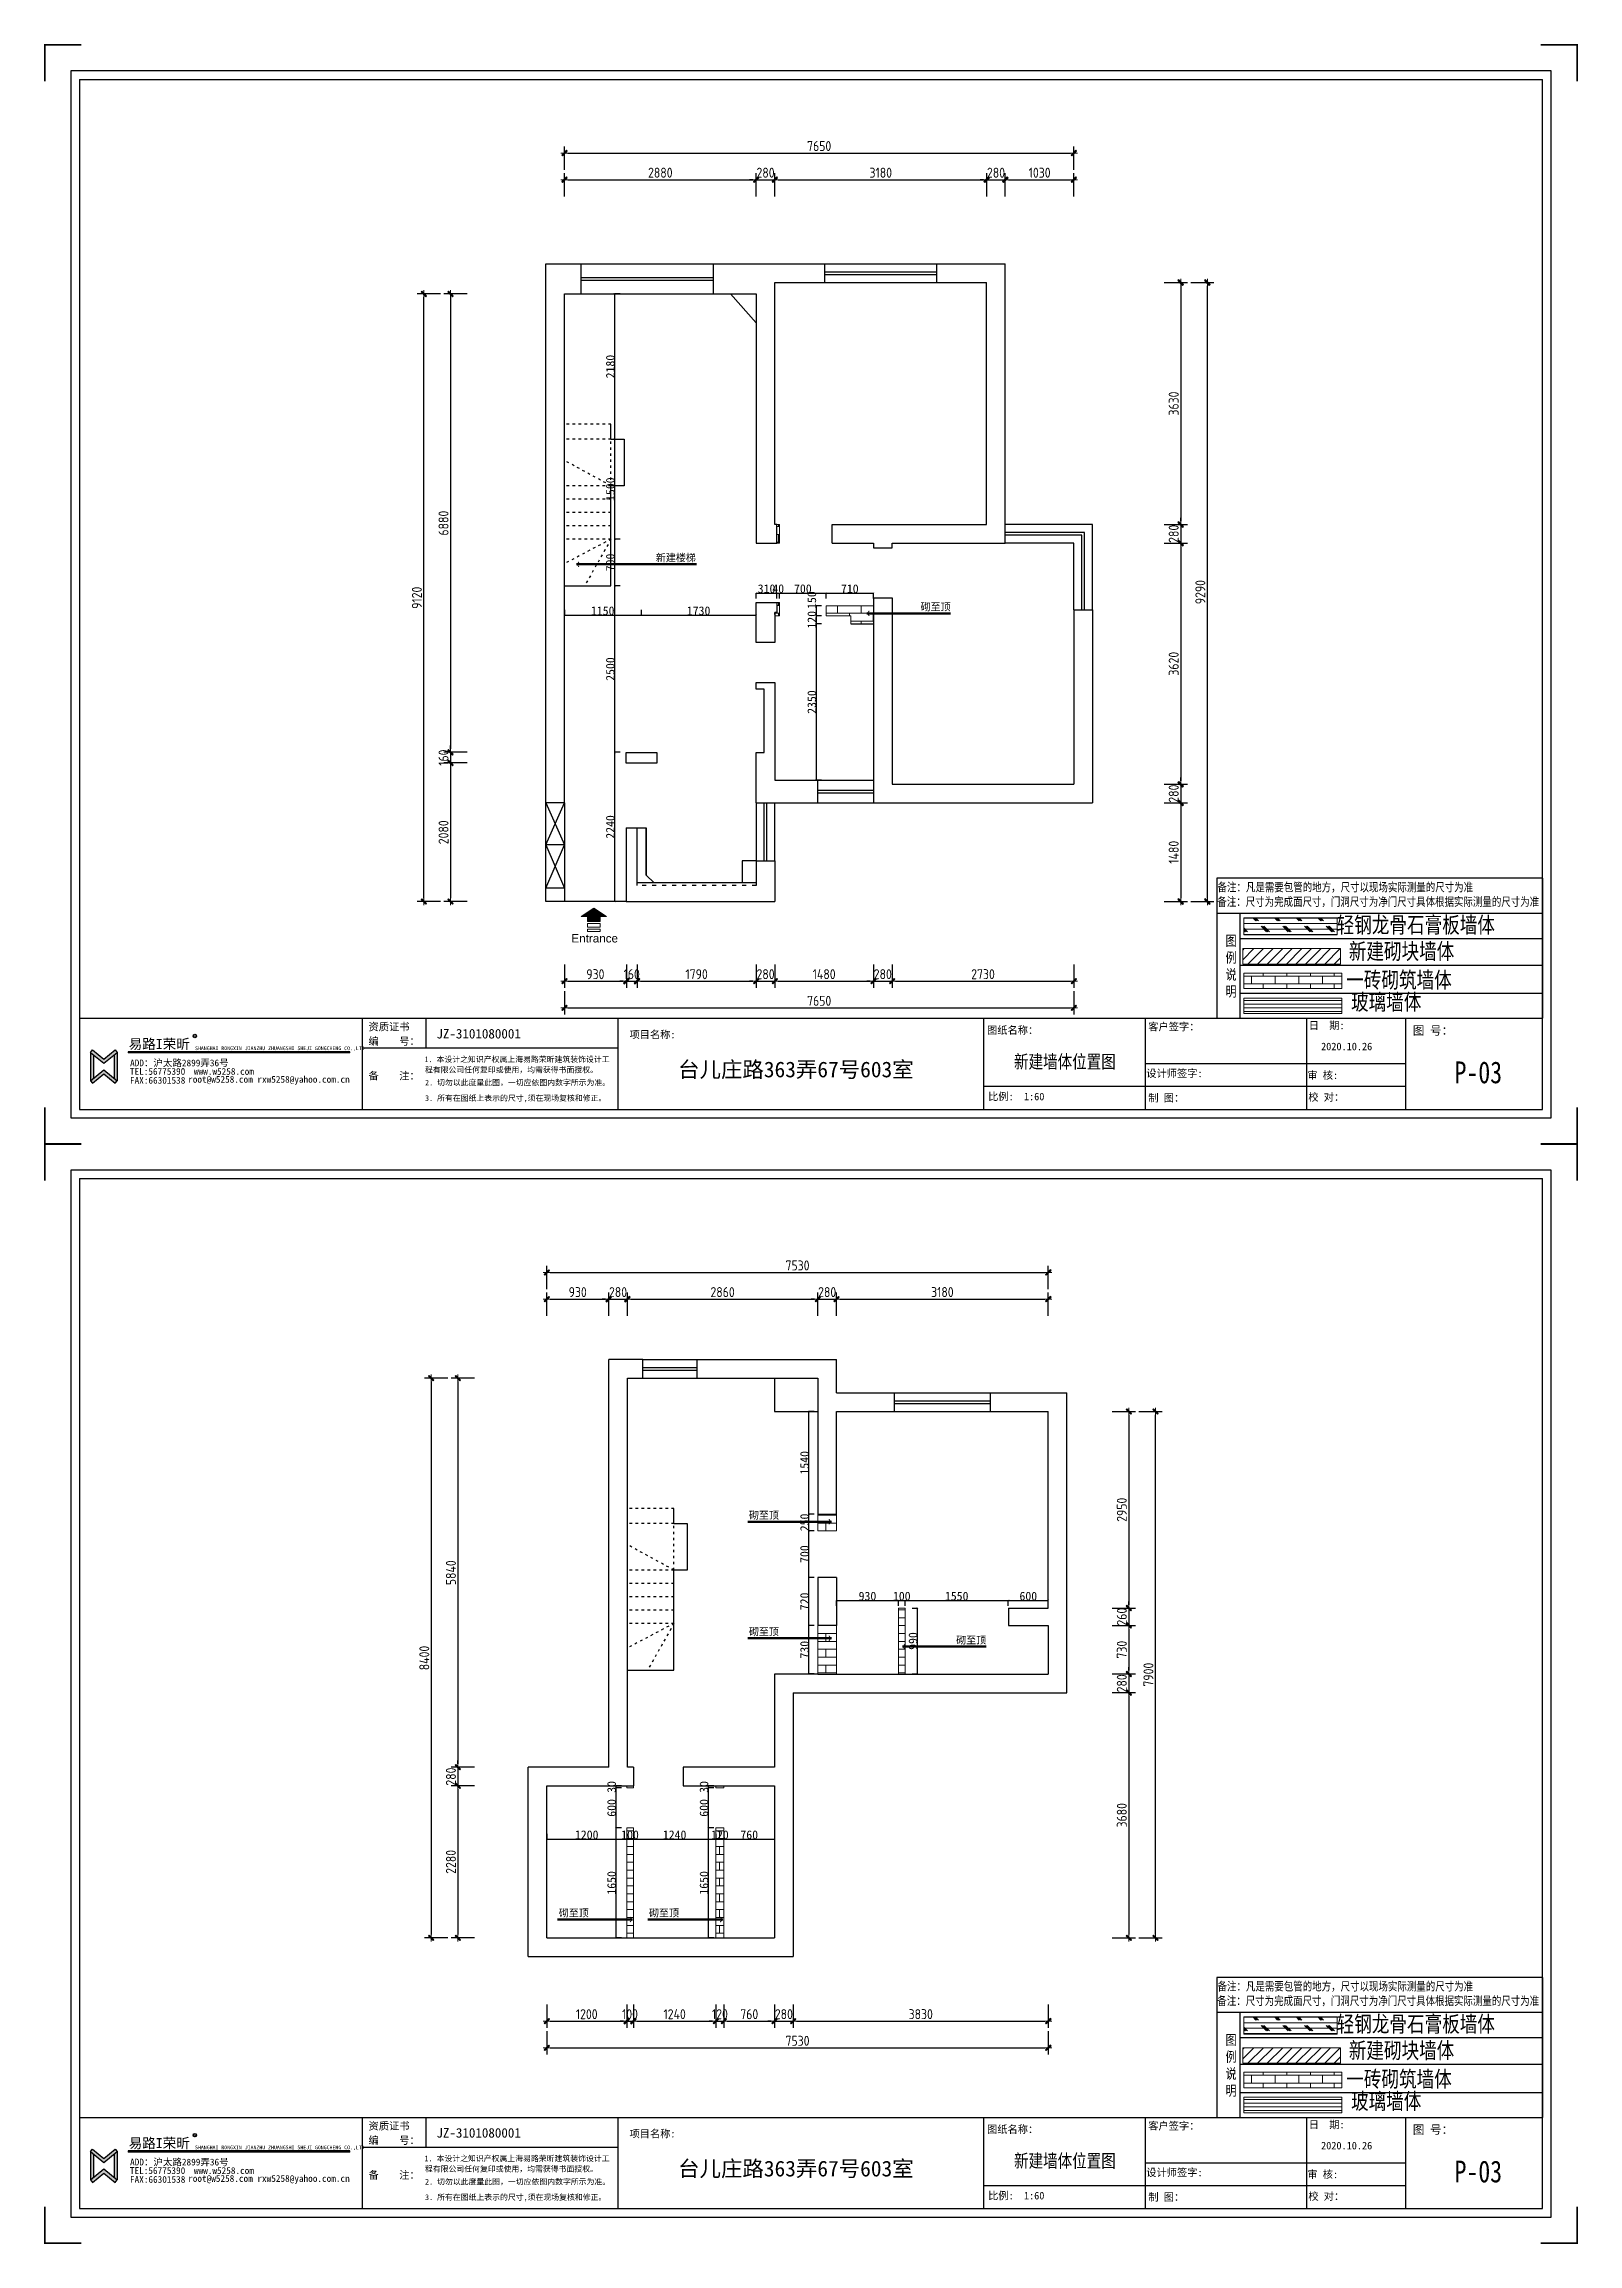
# Model space of a CAD drawing. Header units: millimetres. Extents: x -58733 to 427521, y -235734 to 553534.
# Drawn here: x 134874 to 157906, y -222214 to -189192 of the extents above; entities that cross this region are included whole.
import ezdxf

# ---------------------------------------------------------------- set-up
doc = ezdxf.new("R2010")
doc.units = ezdxf.units.MM
doc.linetypes.add('ACAD_ISO03W100', pattern=[30, 12, -18])
for name, color, linetype in [('00-墙体', 7, 'Continuous'), ('02-活动家具', 1, 'Continuous'), ('图框', 251, 'Continuous'), ('目录文字', 8, 'Continuous')]:
    doc.layers.add(name, color=color, linetype=linetype)
for name, color, linetype, lineweight in [('0－图框', 8, 'Continuous', 0), ('P－墙体', 255, 'Continuous', 15), ('墙体', 7, 'Continuous', 30), ('建筑结构填充', 8, 'Continuous', 18)]:
    doc.layers.add(name, color=color, linetype=linetype, lineweight=lineweight)
doc.styles.add('-仿宋_GB2312', font='simsun.ttc', dxfattribs={"width": 0.8})
doc.styles.add('-宋体', font='')
doc.styles.add('CCD_DIM', font='ARCHS.SHX')
doc.styles.get("Standard").update_dxf_attribs({"font": 'simsun.ttc'})
doc.styles.add('YQ_DIM', font='SUPEROS.SHX', dxfattribs={"width": 0.8, "bigfont": 'HZDX.SHX'})
doc.styles.add('宋体', font='simsun.ttc', dxfattribs={"height": 120})
doc.styles.add('英文', font='simhei.ttf')
doc.styles.add('黑体', font='simhei.ttf')
doc.styles.get('-宋体').set_extended_font_data('SimSun')
doc.dimstyles.new('布丁丁', dxfattribs={"dimtxt": 130, "dimasz": 25, "dimexe": 1, "dimexo": 1, "dimgap": 0.5, "dimtad": 1, "dimdec": 0, "dimrnd": 5, "dimdsep": 46, "dimtxsty": '-宋体', "dimblk": 'ARCHTICK', "dimcen": 0.5, "dimdle": 1, "dimclrd": 251, "dimclre": 252, "dimclrt": 50, "dimadec": 0, "dimazin": 0, "dimtfac": 1, "dimtdec": 0, "dimtix": 1, "dimtmove": 2, "dimatfit": 3, "dimldrblk": 'DOT', "dimfxl": 80, "dimfxlon": 1, "dimlwd": -1, "dimlwe": -1, "dimarcsym": 0})
doc.dimstyles.new('海龍1：50', dxfattribs={"dimscale": 50, "dimtxt": 3, "dimasz": 1, "dimexe": 2, "dimexo": 2, "dimgap": 0.6, "dimtad": 1, "dimdec": 0, "dimrnd": 5, "dimdsep": 46, "dimtxsty": 'CCD_DIM', "dimblk": 'WS-cj', "dimcen": 1, "dimclrd": 242, "dimclre": 242, "dimclrt": 2, "dimadec": 0, "dimazin": 2, "dimtfac": 1, "dimtdec": 0, "dimtix": 1, "dimtmove": 2, "dimatfit": 3, "dimldrblk": 'CCD_Leader_Arrow', "dimfxl": 5, "dimfxlon": 1, "dimtolj": 1, "dimarcsym": 0})
pattern_1 = [(0, (-1756703.23, -906952.33), (0, 118.380164), []), (90, (-1756703.23, -906952.33), (-177.548052, 118.380164), [118.380164, -118.380164])]

msp = doc.modelspace()

# ---------------------------------------------------------------- texts
at = {"color": 1, "char_height": 110, "width": 1382.754, "attachment_point": 2}
for s, insert in [('{\\fSimSun|b0|i0|c134|p2;\\C256;新建楼梯}', (144361.1, -196848.5)), ('{\\fSimSun|b0|i0|c134|p2;\\C256;砌至顶}', (148261.4, -197584.9)), ('{\\fSimSun|b0|i0|c134|p2;\\C256;砌至顶}', (145683.6, -211219.6)), ('{\\fSimSun|b0|i0|c134|p2;\\C256;砌至顶}', (145683.6, -212968.5)), ('{\\fSimSun|b0|i0|c134|p2;\\C256;砌至顶}', (148795.7, -213094.5)), ('{\\fSimSun|b0|i0|c134|p2;\\C256;砌至顶}', (142828.5, -217190.2)), ('{\\fSimSun|b0|i0|c134|p2;\\C256;砌至顶}', (144183, -217190.2))]:
    msp.add_mtext(s, dxfattribs=dict(at, insert=insert))
at = {"layer": '目录文字', "color": 1, "char_height": 126.89, "width": 5834.63, "attachment_point": 1, "style": '-仿宋_GB2312'}
for s, insert in [('{\\f宋体|b1|i0|c134|p2;备注：尺寸为完成面尺寸，门洞尺寸为净门尺寸具体根据实际测量的尺寸为准}', (152490.9, -202002.9)), ('{\\f宋体|b1|i0|c134|p2;备注：凡是需要包管的地方，尺寸以现场实际测量的尺寸为准}', (152494, -201785)), ('{\\f宋体|b1|i0|c134|p2;备注：凡是需要包管的地方，尺寸以现场实际测量的尺寸为准}', (152494, -218282.8)), ('{\\f宋体|b1|i0|c134|p2;备注：尺寸为完成面尺寸，门洞尺寸为净门尺寸具体根据实际测量的尺寸为准}', (152490.9, -218500.7))]:
    msp.add_mtext(s, dxfattribs=dict(at, insert=insert))
at = {"layer": '目录文字', "attachment_point": 1, "style": '-仿宋_GB2312'}
for s, insert, char_height, width in [('{\\fChangFangSong|b0|i0|c134|p49;轻钢龙骨石膏板墙体}', (154282.7, -202292.7), 241.999, 3602.869), ('{\\FChangFangSong|c134;^I\\f宋体|b0|i0|c134|p2;图例说明}', (152614.6, -202575.3), 152.268, 177.321), ('{\\fChangFangSong|b0|i0|c134|p49;新建砌块墙体}', (154464.5, -202689.4), 241.999, 3602.869), ('{\\fChangFangSong|b0|i0|c134|p49;一砖砌筑墙体}', (154426.8, -203118.6), 241.999, 3602.869), ('{\\fChangFangSong|b0|i0|c134|p49;玻璃墙体}', (154498.3, -203451), 241.999, 3602.869), ('新建墙体位置图', (149438.7, -204366.9), 200, 2602.75), ('{\\fChangFangSong|b0|i0|c134|p49;轻钢龙骨石膏板墙体}', (154282.7, -218790.5), 241.999, 3602.869), ('{\\FChangFangSong|c134;^I\\f宋体|b0|i0|c134|p2;图例说明}', (152614.6, -219073.1), 152.268, 177.321), ('{\\fChangFangSong|b0|i0|c134|p49;新建砌块墙体}', (154464.5, -219187.2), 241.999, 3602.869), ('{\\fChangFangSong|b0|i0|c134|p49;一砖砌筑墙体}', (154426.8, -219616.4), 241.999, 3602.869), ('{\\fChangFangSong|b0|i0|c134|p49;玻璃墙体}', (154498.3, -219948.7), 241.999, 3602.869), ('新建墙体位置图', (149438.7, -220864.7), 200, 2602.75)]:
    msp.add_mtext(s, dxfattribs=dict(at, insert=insert, char_height=char_height, width=width))
at = {"layer": '目录文字', "char_height": 327.869, "attachment_point": 1, "style": '-仿宋_GB2312'}
for insert in [(156052.7, -204463.5), (156052.7, -220961.2)]:
    msp.add_mtext('{\\fNSimSun|b0|i0|c134|p49;P-03}', dxfattribs=dict(at, insert=insert))

# ---------------------------------------------------------------- blocks, each defined once
blk = doc.blocks.new('图框1比60')
h = blk.add_hatch(color=8)
h.paths.add_polyline_path([(162213, 45056), (162434, 45236), (162401, 45277), (162213, 45124), (162025, 45277), (161992, 45236)])
h.paths.add_polyline_path([(162213, 44882), (162401, 44729), (162434, 44770), (162213, 44950), (161992, 44770), (162025, 44729)])
h = blk.add_hatch(color=8)
edge = h.paths.add_edge_path()
edge.add_ellipse((163710, 45505), major_axis=(-0.2, 29.4), ratio=1, start_angle=269.6878, end_angle=449.6878)
edge.add_ellipse((163710, 45505), major_axis=(-0.2, 29.4), ratio=1, start_angle=89.5622, end_angle=269.5622)
edge = h.paths.add_edge_path(flags=16)
edge.add_ellipse((163710, 45505), major_axis=(0, 24.9), ratio=1, start_angle=269.966, end_angle=449.966)
edge.add_ellipse((163710, 45505), major_axis=(0, 24.9), ratio=1, start_angle=89.8872, end_angle=269.8872)
h = blk.add_hatch(color=8)
h.paths.add_polyline_path([(162044, 45193), (161992, 45236), (161992, 44770), (162044, 44813)])
h.paths.add_polyline_path([(162434, 45236), (162381, 45193), (162381, 44813), (162434, 44770)])
blk.add_hatch(color=8).paths.add_polyline_path([(162610, 45245), (162610, 45227), (166263, 45227), (166263, 45245)])
at = {"layer": '目录文字'}
h = blk.add_hatch(color=8, dxfattribs=at)
edge = h.paths.add_edge_path()
edge.add_ellipse((163710, 45505), major_axis=(-0.2, 29.4), ratio=1, start_angle=89.5622, end_angle=269.5622)
edge.add_ellipse((163710, 45505), major_axis=(-0.2, 29.4), ratio=1, start_angle=269.6621, end_angle=449.6621)
edge = h.paths.add_edge_path(flags=16)
edge.add_ellipse((163710, 45505), major_axis=(0, 24.9), ratio=1, start_angle=90.0288, end_angle=270.0288, ccw=False)
edge.add_ellipse((163710, 45505), major_axis=(0, 24.9), ratio=1, start_angle=-89.8872, end_angle=90.1128, ccw=False)
h.paths.add_polyline_path([(163689, 45539), (163733, 45539), (163733, 45472), (163689, 45472)], flags=9)
at = {"color": 8}
for p, q in [((176692, 45797), (176692, 44297)), ((161992, 45236), (162025, 45277)), ((162025, 45277), (162213, 45124)), ((162213, 45124), (162401, 45277)), ((162401, 45277), (162434, 45236)), ((161992, 45236), (161992, 44770)), ((161992, 45236), (162213, 45056)), ((161992, 44770), (162213, 44950)), ((162044, 45193), (162044, 44813)), ((162213, 45056), (162434, 45236)), ((162213, 44950), (162434, 44770)), ((162381, 45193), (162381, 44813)), ((162434, 45236), (162434, 44770)), ((166263, 45245), (162610, 45245)), ((166263, 45227), (162610, 45227)), ((166263, 45227), (166263, 45245)), ((161992, 44770), (162025, 44729)), ((162025, 44729), (162213, 44882)), ((162213, 44882), (162401, 44729)), ((162401, 44729), (162434, 44770))]:
    blk.add_line(p, q, dxfattribs=at)
blk.add_ellipse((163710, 45505, 0), major_axis=(0.1, 29.4), ratio=1, start_param=1.575118209033049, end_param=7.858303516212636, dxfattribs=at)
at = {"layer": '图框', "color": 121}
for p, q in [((161670, 61389), (161670, 44157)), ((186038, 61389), (161670, 61389)), ((186038, 44157), (186038, 61389)), ((161670, 44157), (186038, 44157))]:
    blk.add_line(p, q, dxfattribs=at)
at = {"layer": '图框', "color": 8}
for p, q in [((161809, 61249), (161809, 44297)), ((161809, 61249), (161809, 45797)), ((161809, 61249), (185898, 61249)), ((185898, 44297), (185898, 61249)), ((185898, 45797), (185898, 61249)), ((161809, 45797), (185898, 45797)), ((161809, 45797), (185898, 45797)), ((166465, 45797), (166465, 44297)), ((167511, 45797), (167511, 45305)), ((170675, 45797), (170675, 44297)), ((176692, 45797), (176692, 44297)), ((179360, 44297), (179360, 45797)), ((182010, 45797), (182010, 44297)), ((183644, 44297), (183644, 45797)), ((170675, 45305), (166465, 45305)), ((182010, 45047), (179360, 45047)), ((183644, 45047), (182010, 45047)), ((179360, 44672), (176692, 44672)), ((182010, 44672), (179360, 44672)), ((183644, 44672), (182010, 44672)), ((161809, 44297), (185898, 44297))]:
    blk.add_line(p, q, dxfattribs=at)
at = {"layer": '图框', "color": 121, "const_width": 28.3}
for points in [[(161841, 61818), (161241, 61818), (161241, 61217)], [(185866, 61818), (186467, 61818), (186467, 61217)], [(161841, 43728), (161241, 43728), (161241, 44329)], [(185866, 43728), (186467, 43728), (186467, 44329)]]:
    blk.add_lwpolyline(points, dxfattribs=at)
at = {"layer": '目录文字', "color": 8}
blk.add_line((162610, 45245), (162610, 45227), dxfattribs=at)
blk.add_ellipse((163710, 45505, 0), major_axis=(0.4, 24.9), ratio=1, start_param=1.571448490114663, end_param=7.854633797294249, dxfattribs=at)
for s, height, style, width, p in [('资质证书', 123.8, '宋体', 0.999898, (166569, 45595)), ('图纸名称：', 123.3, '黑体', 0.999898, (176753, 45540)), ('客户签字：', 123.8, '宋体', 0.999898, (179405, 45596)), ('日  期:', 123.8, '宋体', 0.999898, (182048, 45618)), ('图 号：', 139.1, '宋体', 0.999898, (183761, 45526)), ('易路I荣昕', 164.1, '黑体', 0.999898, (162621, 45292)), ('R', 44.9, 'YQ_DIM', 0.8, (163698, 45483, 0)), ('SHANGHAI RONGXIN JIANZHU ZHUANGSHI SHEJI GONGCHENG CO.,LTD', 61.54, '英文', 0.999898, (163713, 45273)), ('编    号：', 123.8, '宋体', 0.999898, (166569, 45359)), ('项目名称:', 123.3, '黑体', 0.999898, (170866, 45468)), ('2020.10.26', 123.8, '宋体', 0.999898, (182251, 45272)), ('TEL:56775390', 111.72, '英文', 0.999898, (162641, 44867)), ('ADD：沪太路2899弄36号', 111.72, '英文', 0.999898, (162644, 45007)), ('www.w5258.com', 111.72, '英文', 0.999898, (163695, 44867)), ('备    注：', 123.8, '宋体', 0.999898, (166569, 44788)), ('1. 本设计之知识产权属上海易路荣昕建筑装饰设计工', 92.51, '黑体', 0.999898, (167491, 45076)), ('程有限公司任何复印或使用，均需获得书面授权。', 92.51, '黑体', 0.999898, (167498, 44904)), ('台儿庄路363弄67号603室', 258.72, '宋体', 0.999898, (171666, 44826)), ('设计师签字:', 123.8, '宋体', 0.999898, (179372, 44829)), ('审 核:', 123.8, '宋体', 0.999898, (182025, 44798)), ('FAX:66301538', 111.72, '英文', 0.999898, (162642, 44721)), ('root@w5258.com rxw5258@yahoo.com.cn', 111.72, '英文', 0.999898, (163600, 44737)), ('3. 所有在图纸上表示的尺寸,须在现场复核和修正。', 92.51, '黑体', 0.999898, (167500, 44438)), ('2. 切勿以此度量此图，一切应依图内数字所示为准。', 92.51, '黑体', 0.999898, (167500, 44693)), ('比例:  1:60', 123.8, '宋体', 0.999898, (176769, 44448)), ('制 图：', 123.8, '宋体', 0.999898, (179407, 44425)), ('校 对：', 123.8, '宋体', 0.999898, (182041, 44438))]:
    blk.add_text(s, height=height, dxfattribs=dict(at, style=style, width=width)).set_placement(p)
at = {"layer": '目录文字', "width": 1}
blk.add_text('JZ-3101080001', height=157.18, dxfattribs=at).set_placement((167687, 45465))
blk = doc.blocks.new('A$C79D64CA1')
at = {"layer": '0－图框'}
blk.add_hatch(color=6, dxfattribs=at).paths.add_polyline_path([(378, 227), (284, 227), (284, 151), (95, 151), (95, 227), (0, 227), (189, 353)])
at = {"layer": '0－图框', "color": 6}
for p, q in [((189, 353), (0, 227)), ((378, 227), (189, 353)), ((95, 227), (0, 227)), ((378, 227), (284, 227))]:
    blk.add_line(p, q, dxfattribs=at)
blk.add_lwpolyline([(95, 227), (95, 151), (284, 151), (284, 227)], dxfattribs=at)
for points in [[(284, 120), (95, 120), (95, 69), (284, 69)], [(284, 38), (95, 38), (95, 0), (284, 0)]]:
    blk.add_lwpolyline(points, close=True, dxfattribs=at)
blk = doc.blocks.new('gsdfgfsdg')
at = {"layer": '0－图框', "color": 7, "xscale": -1, "rotation": 270}
blk.add_blockref('A$C79D64CA1', (-31077, -43831), dxfattribs=at)
at = {"layer": '0－图框', "color": 7, "insert": (-31178, -43656), "char_height": 125, "width": 1449.58, "attachment_point": 5, "rotation": 270}
blk.add_mtext('{\\fArial|b0|i0|c0|p32;Entrance}', dxfattribs=at)
blk = doc.blocks.new('WS-cj')
blk.add_hatch(color=1).paths.add_polyline_path([(0.59, 0.82), (-0.82, -0.59), (-0.59, -0.82), (0.82, 0.59)])
at = {"color": 1, "linetype": 'ByBlock', "lineweight": 0}
for p, q in [((-1.1, 0), (0, 0)), ((0, 0), (1.1, 0))]:
    blk.add_line(p, q, dxfattribs=at)
at = {"color": 1}
blk.add_lwpolyline([(0.59, 0.82), (-0.82, -0.59), (-0.59, -0.82), (0.82, 0.59)], close=True, dxfattribs=at)
blk = doc.blocks.new('*D747')
at = {"color": 242, "lineweight": -2}
for p, q in [((142688, -191479), (142688, -191129)), ((145568, -191479), (145568, -191129)), ((142738, -191229), (145518, -191229))]:
    blk.add_line(p, q, dxfattribs=at)
at = {"layer": 'Defpoints', "color": 0}
for p in [(145568, -191229), (142688, -191629), (145568, -191629)]:
    blk.add_point(p, dxfattribs=at)
at = {"color": 242, "lineweight": -2, "xscale": 50, "yscale": 50, "zscale": 50, "rotation": 180}
blk.add_blockref('WS-cj', (142688, -191229), dxfattribs=at)
at = {"color": 242, "lineweight": -2, "xscale": 50, "yscale": 50, "zscale": 50}
blk.add_blockref('WS-cj', (145568, -191229), dxfattribs=at)
at = {"color": 2, "insert": (144128, -191124), "char_height": 150, "attachment_point": 5, "style": 'CCD_DIM'}
blk.add_mtext('\\A1;2880', dxfattribs=at)
blk = doc.blocks.new('CCD_Leader_Arrow')
at = {"color": 1, "linetype": 'ByBlock'}
blk.add_line((0, 0), (-1, 0), dxfattribs=at)
for points in [[(-0.86, 0.67), (-0.6, 0.85), (-0.24, 0), (0, 0)], [(-0.86, -0.67), (-0.6, -0.85), (-0.24, 0), (0, 0)]]:
    blk.add_solid(points, dxfattribs=at)
blk = doc.blocks.new('*D748')
at = {"color": 242, "lineweight": -2}
for p, q in [((145568, -191479), (145568, -191129)), ((145848, -191479), (145848, -191129)), ((145518, -191229), (145468, -191229)), ((145568, -191229), (145848, -191229)), ((145898, -191229), (145948, -191229))]:
    blk.add_line(p, q, dxfattribs=at)
at = {"layer": 'Defpoints', "color": 0}
for p in [(145848, -191229), (145568, -191629), (145848, -191629)]:
    blk.add_point(p, dxfattribs=at)
at = {"color": 242, "lineweight": -2, "xscale": 50, "yscale": 50, "zscale": 50}
blk.add_blockref('WS-cj', (145568, -191229), dxfattribs=at)
at = {"color": 242, "lineweight": -2, "xscale": 50, "yscale": 50, "zscale": 50, "rotation": 180}
blk.add_blockref('WS-cj', (145848, -191229), dxfattribs=at)
at = {"color": 2, "insert": (145708, -191124), "char_height": 150, "attachment_point": 5, "style": 'CCD_DIM'}
blk.add_mtext('\\A1;280', dxfattribs=at)
blk = doc.blocks.new('*D749')
at = {"color": 242, "lineweight": -2}
for p, q in [((145848, -191479), (145848, -191129)), ((149028, -191479), (149028, -191129)), ((145898, -191229), (148978, -191229))]:
    blk.add_line(p, q, dxfattribs=at)
at = {"layer": 'Defpoints', "color": 0}
for p in [(149028, -191229), (145848, -191629), (149028, -191629)]:
    blk.add_point(p, dxfattribs=at)
at = {"color": 242, "lineweight": -2, "xscale": 50, "yscale": 50, "zscale": 50, "rotation": 180}
blk.add_blockref('WS-cj', (145848, -191229), dxfattribs=at)
at = {"color": 242, "lineweight": -2, "xscale": 50, "yscale": 50, "zscale": 50}
blk.add_blockref('WS-cj', (149028, -191229), dxfattribs=at)
at = {"color": 2, "insert": (147438, -191124), "char_height": 150, "attachment_point": 5, "style": 'CCD_DIM'}
blk.add_mtext('\\A1;3180', dxfattribs=at)
blk = doc.blocks.new('*D750')
at = {"color": 242, "lineweight": -2}
for p, q in [((149028, -191479), (149028, -191129)), ((149308, -191479), (149308, -191129)), ((148978, -191229), (148928, -191229)), ((149028, -191229), (149308, -191229)), ((149358, -191229), (149408, -191229))]:
    blk.add_line(p, q, dxfattribs=at)
at = {"layer": 'Defpoints', "color": 0}
for p in [(149308, -191229), (149028, -191629), (149308, -191629)]:
    blk.add_point(p, dxfattribs=at)
at = {"color": 242, "lineweight": -2, "xscale": 50, "yscale": 50, "zscale": 50}
blk.add_blockref('WS-cj', (149028, -191229), dxfattribs=at)
at = {"color": 242, "lineweight": -2, "xscale": 50, "yscale": 50, "zscale": 50, "rotation": 180}
blk.add_blockref('WS-cj', (149308, -191229), dxfattribs=at)
at = {"color": 2, "insert": (149168, -191124), "char_height": 150, "attachment_point": 5, "style": 'CCD_DIM'}
blk.add_mtext('\\A1;280', dxfattribs=at)
blk = doc.blocks.new('*D751')
at = {"color": 242, "lineweight": -2}
for p, q in [((149308, -191479), (149308, -191129)), ((150338, -191479), (150338, -191129)), ((149358, -191229), (150288, -191229))]:
    blk.add_line(p, q, dxfattribs=at)
at = {"layer": 'Defpoints', "color": 0}
for p in [(150338, -191229), (149308, -191629), (150338, -191629)]:
    blk.add_point(p, dxfattribs=at)
at = {"color": 242, "lineweight": -2, "xscale": 50, "yscale": 50, "zscale": 50, "rotation": 180}
blk.add_blockref('WS-cj', (149308, -191229), dxfattribs=at)
at = {"color": 242, "lineweight": -2, "xscale": 50, "yscale": 50, "zscale": 50}
blk.add_blockref('WS-cj', (150338, -191229), dxfattribs=at)
at = {"color": 2, "insert": (149823, -191124), "char_height": 150, "attachment_point": 5, "style": 'CCD_DIM'}
blk.add_mtext('\\A1;1030', dxfattribs=at)
blk = doc.blocks.new('*D752')
at = {"color": 242, "lineweight": -2}
for p, q in [((142688, -191079), (142688, -190729)), ((142738, -190829), (150288, -190829)), ((150338, -191079), (150338, -190729))]:
    blk.add_line(p, q, dxfattribs=at)
at = {"layer": 'Defpoints', "color": 0}
for p in [(150338, -190829), (142688, -191629), (150338, -191629)]:
    blk.add_point(p, dxfattribs=at)
at = {"color": 242, "lineweight": -2, "xscale": 50, "yscale": 50, "zscale": 50, "rotation": 180}
blk.add_blockref('WS-cj', (142688, -190829), dxfattribs=at)
at = {"color": 242, "lineweight": -2, "xscale": 50, "yscale": 50, "zscale": 50}
blk.add_blockref('WS-cj', (150338, -190829), dxfattribs=at)
at = {"color": 2, "insert": (146513, -190724), "char_height": 150, "attachment_point": 5, "style": 'CCD_DIM'}
blk.add_mtext('\\A1;7650', dxfattribs=at)
blk = doc.blocks.new('*D753')
at = {"color": 242, "lineweight": -2}
for p, q in [((142688, -203009), (142688, -203359)), ((143618, -203009), (143618, -203359)), ((142738, -203259), (143568, -203259))]:
    blk.add_line(p, q, dxfattribs=at)
at = {"layer": 'Defpoints', "color": 0}
for p in [(142688, -202859), (143618, -202859), (143618, -203259)]:
    blk.add_point(p, dxfattribs=at)
at = {"color": 242, "lineweight": -2, "xscale": 50, "yscale": 50, "zscale": 50, "rotation": 180}
blk.add_blockref('WS-cj', (142688, -203259), dxfattribs=at)
at = {"color": 242, "lineweight": -2, "xscale": 50, "yscale": 50, "zscale": 50}
blk.add_blockref('WS-cj', (143618, -203259), dxfattribs=at)
at = {"color": 2, "insert": (143153, -203154), "char_height": 150, "attachment_point": 5, "style": 'CCD_DIM'}
blk.add_mtext('\\A1;930', dxfattribs=at)
blk = doc.blocks.new('*D754')
at = {"color": 242, "lineweight": -2}
for p, q in [((143618, -203009), (143618, -203359)), ((143778, -203009), (143778, -203359)), ((143568, -203259), (143518, -203259)), ((143618, -203259), (143778, -203259)), ((143828, -203259), (143878, -203259))]:
    blk.add_line(p, q, dxfattribs=at)
at = {"layer": 'Defpoints', "color": 0}
for p in [(143618, -202859), (143778, -202859), (143778, -203259)]:
    blk.add_point(p, dxfattribs=at)
at = {"color": 242, "lineweight": -2, "xscale": 50, "yscale": 50, "zscale": 50}
blk.add_blockref('WS-cj', (143618, -203259), dxfattribs=at)
at = {"color": 242, "lineweight": -2, "xscale": 50, "yscale": 50, "zscale": 50, "rotation": 180}
blk.add_blockref('WS-cj', (143778, -203259), dxfattribs=at)
at = {"color": 2, "insert": (143698, -203154), "char_height": 150, "attachment_point": 5, "style": 'CCD_DIM'}
blk.add_mtext('\\A1;160', dxfattribs=at)
blk = doc.blocks.new('*D755')
at = {"color": 242, "lineweight": -2}
for p, q in [((143778, -203009), (143778, -203359)), ((145568, -203009), (145568, -203359)), ((143828, -203259), (145518, -203259))]:
    blk.add_line(p, q, dxfattribs=at)
at = {"layer": 'Defpoints', "color": 0}
for p in [(143778, -202859), (145568, -202859), (145568, -203259)]:
    blk.add_point(p, dxfattribs=at)
at = {"color": 242, "lineweight": -2, "xscale": 50, "yscale": 50, "zscale": 50, "rotation": 180}
blk.add_blockref('WS-cj', (143778, -203259), dxfattribs=at)
at = {"color": 242, "lineweight": -2, "xscale": 50, "yscale": 50, "zscale": 50}
blk.add_blockref('WS-cj', (145568, -203259), dxfattribs=at)
at = {"color": 2, "insert": (144673, -203154), "char_height": 150, "attachment_point": 5, "style": 'CCD_DIM'}
blk.add_mtext('\\A1;1790', dxfattribs=at)
blk = doc.blocks.new('*D756')
at = {"color": 242, "lineweight": -2}
for p, q in [((145568, -203009), (145568, -203359)), ((145848, -203009), (145848, -203359)), ((145518, -203259), (145468, -203259)), ((145568, -203259), (145848, -203259)), ((145898, -203259), (145948, -203259))]:
    blk.add_line(p, q, dxfattribs=at)
at = {"layer": 'Defpoints', "color": 0}
for p in [(145568, -202859), (145848, -202859), (145848, -203259)]:
    blk.add_point(p, dxfattribs=at)
at = {"color": 242, "lineweight": -2, "xscale": 50, "yscale": 50, "zscale": 50}
blk.add_blockref('WS-cj', (145568, -203259), dxfattribs=at)
at = {"color": 242, "lineweight": -2, "xscale": 50, "yscale": 50, "zscale": 50, "rotation": 180}
blk.add_blockref('WS-cj', (145848, -203259), dxfattribs=at)
at = {"color": 2, "insert": (145708, -203154), "char_height": 150, "attachment_point": 5, "style": 'CCD_DIM'}
blk.add_mtext('\\A1;280', dxfattribs=at)
blk = doc.blocks.new('*D757')
at = {"color": 242, "lineweight": -2}
for p, q in [((145848, -203009), (145848, -203359)), ((147328, -203009), (147328, -203359)), ((145898, -203259), (147278, -203259))]:
    blk.add_line(p, q, dxfattribs=at)
at = {"layer": 'Defpoints', "color": 0}
for p in [(145848, -202859), (147328, -202859), (147328, -203259)]:
    blk.add_point(p, dxfattribs=at)
at = {"color": 242, "lineweight": -2, "xscale": 50, "yscale": 50, "zscale": 50, "rotation": 180}
blk.add_blockref('WS-cj', (145848, -203259), dxfattribs=at)
at = {"color": 242, "lineweight": -2, "xscale": 50, "yscale": 50, "zscale": 50}
blk.add_blockref('WS-cj', (147328, -203259), dxfattribs=at)
at = {"color": 2, "insert": (146588, -203154), "char_height": 150, "attachment_point": 5, "style": 'CCD_DIM'}
blk.add_mtext('\\A1;1480', dxfattribs=at)
blk = doc.blocks.new('*D758')
at = {"color": 242, "lineweight": -2}
for p, q in [((147328, -203009), (147328, -203359)), ((147608, -203009), (147608, -203359)), ((147278, -203259), (147228, -203259)), ((147328, -203259), (147608, -203259)), ((147658, -203259), (147708, -203259))]:
    blk.add_line(p, q, dxfattribs=at)
at = {"layer": 'Defpoints', "color": 0}
for p in [(147328, -202859), (147608, -202859), (147608, -203259)]:
    blk.add_point(p, dxfattribs=at)
at = {"color": 242, "lineweight": -2, "xscale": 50, "yscale": 50, "zscale": 50}
blk.add_blockref('WS-cj', (147328, -203259), dxfattribs=at)
at = {"color": 242, "lineweight": -2, "xscale": 50, "yscale": 50, "zscale": 50, "rotation": 180}
blk.add_blockref('WS-cj', (147608, -203259), dxfattribs=at)
at = {"color": 2, "insert": (147468, -203154), "char_height": 150, "attachment_point": 5, "style": 'CCD_DIM'}
blk.add_mtext('\\A1;280', dxfattribs=at)
blk = doc.blocks.new('*D759')
at = {"color": 242, "lineweight": -2}
for p, q in [((147608, -203009), (147608, -203359)), ((150338, -203009), (150338, -203359)), ((147658, -203259), (150288, -203259))]:
    blk.add_line(p, q, dxfattribs=at)
at = {"layer": 'Defpoints', "color": 0}
for p in [(147608, -202859), (150338, -202859), (150338, -203259)]:
    blk.add_point(p, dxfattribs=at)
at = {"color": 242, "lineweight": -2, "xscale": 50, "yscale": 50, "zscale": 50, "rotation": 180}
blk.add_blockref('WS-cj', (147608, -203259), dxfattribs=at)
at = {"color": 242, "lineweight": -2, "xscale": 50, "yscale": 50, "zscale": 50}
blk.add_blockref('WS-cj', (150338, -203259), dxfattribs=at)
at = {"color": 2, "insert": (148973, -203154), "char_height": 150, "attachment_point": 5, "style": 'CCD_DIM'}
blk.add_mtext('\\A1;2730', dxfattribs=at)
blk = doc.blocks.new('*D760')
at = {"color": 242, "lineweight": -2}
for p, q in [((142688, -203409), (142688, -203759)), ((150338, -203409), (150338, -203759)), ((142738, -203659), (150288, -203659))]:
    blk.add_line(p, q, dxfattribs=at)
at = {"layer": 'Defpoints', "color": 0}
for p in [(142688, -202859), (150338, -202859), (150338, -203659)]:
    blk.add_point(p, dxfattribs=at)
at = {"color": 242, "lineweight": -2, "xscale": 50, "yscale": 50, "zscale": 50, "rotation": 180}
blk.add_blockref('WS-cj', (142688, -203659), dxfattribs=at)
at = {"color": 242, "lineweight": -2, "xscale": 50, "yscale": 50, "zscale": 50}
blk.add_blockref('WS-cj', (150338, -203659), dxfattribs=at)
at = {"color": 2, "insert": (146513, -203554), "char_height": 150, "attachment_point": 5, "style": 'CCD_DIM'}
blk.add_mtext('\\A1;7650', dxfattribs=at)
blk = doc.blocks.new('*D761')
at = {"color": 242, "lineweight": -2}
for p, q in [((141228, -192944), (140878, -192944)), ((140978, -192994), (140978, -199774)), ((141228, -199824), (140878, -199824))]:
    blk.add_line(p, q, dxfattribs=at)
at = {"layer": 'Defpoints', "color": 0}
for p in [(141378, -192944), (140978, -199824), (141378, -199824)]:
    blk.add_point(p, dxfattribs=at)
at = {"color": 242, "lineweight": -2, "xscale": 50, "yscale": 50, "zscale": 50}
for p, rotation in [((140978, -192944), 90), ((140978, -199824), 270)]:
    blk.add_blockref('WS-cj', p, dxfattribs=dict(at, rotation=rotation))
at = {"color": 2, "insert": (140873, -196384), "char_height": 150, "attachment_point": 5, "rotation": 90, "style": 'CCD_DIM'}
blk.add_mtext('\\A1;6880', dxfattribs=at)
blk = doc.blocks.new('*D762')
at = {"color": 242, "lineweight": -2}
for p, q in [((140978, -199774), (140978, -199724)), ((141228, -199824), (140878, -199824)), ((141228, -199984), (140878, -199984)), ((140978, -199824), (140978, -199984)), ((140978, -200034), (140978, -200084))]:
    blk.add_line(p, q, dxfattribs=at)
at = {"layer": 'Defpoints', "color": 0}
for p in [(140978, -199984), (141378, -199824), (141378, -199984)]:
    blk.add_point(p, dxfattribs=at)
at = {"color": 242, "lineweight": -2, "xscale": 50, "yscale": 50, "zscale": 50}
for p, rotation in [((140978, -199824), 270), ((140978, -199984), 90)]:
    blk.add_blockref('WS-cj', p, dxfattribs=dict(at, rotation=rotation))
at = {"color": 2, "insert": (140873, -199904), "char_height": 150, "attachment_point": 5, "rotation": 90, "style": 'CCD_DIM'}
blk.add_mtext('\\A1;160', dxfattribs=at)
blk = doc.blocks.new('*D763')
at = {"color": 242, "lineweight": -2}
for p, q in [((141228, -199984), (140878, -199984)), ((140978, -200034), (140978, -202014)), ((141228, -202064), (140878, -202064))]:
    blk.add_line(p, q, dxfattribs=at)
at = {"layer": 'Defpoints', "color": 0}
for p in [(141378, -199984), (140978, -202064), (141378, -202064)]:
    blk.add_point(p, dxfattribs=at)
at = {"color": 242, "lineweight": -2, "xscale": 50, "yscale": 50, "zscale": 50}
for p, rotation in [((140978, -199984), 90), ((140978, -202064), 270)]:
    blk.add_blockref('WS-cj', p, dxfattribs=dict(at, rotation=rotation))
at = {"color": 2, "insert": (140873, -201024), "char_height": 150, "attachment_point": 5, "rotation": 90, "style": 'CCD_DIM'}
blk.add_mtext('\\A1;2080', dxfattribs=at)
blk = doc.blocks.new('*D764')
at = {"color": 242, "lineweight": -2}
for p, q in [((140828, -192944), (140478, -192944)), ((140578, -202014), (140578, -192994)), ((140828, -202064), (140478, -202064))]:
    blk.add_line(p, q, dxfattribs=at)
at = {"layer": 'Defpoints', "color": 0}
for p in [(140578, -192944), (141378, -192944), (141378, -202064)]:
    blk.add_point(p, dxfattribs=at)
at = {"color": 242, "lineweight": -2, "xscale": 50, "yscale": 50, "zscale": 50}
for p, rotation in [((140578, -192944), 90), ((140578, -202064), 270)]:
    blk.add_blockref('WS-cj', p, dxfattribs=dict(at, rotation=rotation))
at = {"color": 2, "insert": (140473, -197504), "char_height": 150, "attachment_point": 5, "rotation": 90, "style": 'CCD_DIM'}
blk.add_mtext('\\A1;9120', dxfattribs=at)
blk = doc.blocks.new('*D765')
at = {"color": 242, "lineweight": -2}
for p, q in [((151691, -192774), (152041, -192774)), ((151941, -192824), (151941, -196354)), ((151691, -196404), (152041, -196404))]:
    blk.add_line(p, q, dxfattribs=at)
at = {"layer": 'Defpoints', "color": 0}
for p in [(151541, -192774), (151541, -196404), (151941, -196404)]:
    blk.add_point(p, dxfattribs=at)
at = {"color": 242, "lineweight": -2, "xscale": 50, "yscale": 50, "zscale": 50}
for p, rotation in [((151941, -192774), 90), ((151941, -196404), 270)]:
    blk.add_blockref('WS-cj', p, dxfattribs=dict(at, rotation=rotation))
at = {"color": 2, "insert": (151836, -194589), "char_height": 150, "attachment_point": 5, "rotation": 90, "style": 'CCD_DIM'}
blk.add_mtext('\\A1;3630', dxfattribs=at)
blk = doc.blocks.new('*D766')
at = {"color": 242, "lineweight": -2}
for p, q in [((151691, -196404), (152041, -196404)), ((151941, -196354), (151941, -196304)), ((151941, -196404), (151941, -196684)), ((151691, -196684), (152041, -196684)), ((151941, -196734), (151941, -196784))]:
    blk.add_line(p, q, dxfattribs=at)
at = {"layer": 'Defpoints', "color": 0}
for p in [(151541, -196404), (151541, -196684), (151941, -196684)]:
    blk.add_point(p, dxfattribs=at)
at = {"color": 242, "lineweight": -2, "xscale": 50, "yscale": 50, "zscale": 50}
for p, rotation in [((151941, -196404), 270), ((151941, -196684), 90)]:
    blk.add_blockref('WS-cj', p, dxfattribs=dict(at, rotation=rotation))
at = {"color": 2, "insert": (151836, -196544), "char_height": 150, "attachment_point": 5, "rotation": 90, "style": 'CCD_DIM'}
blk.add_mtext('\\A1;280', dxfattribs=at)
blk = doc.blocks.new('*D767')
at = {"color": 242, "lineweight": -2}
for p, q in [((151691, -196684), (152041, -196684)), ((151941, -196734), (151941, -200254)), ((151691, -200304), (152041, -200304))]:
    blk.add_line(p, q, dxfattribs=at)
at = {"layer": 'Defpoints', "color": 0}
for p in [(151541, -196684), (151541, -200304), (151941, -200304)]:
    blk.add_point(p, dxfattribs=at)
at = {"color": 242, "lineweight": -2, "xscale": 50, "yscale": 50, "zscale": 50}
for p, rotation in [((151941, -196684), 90), ((151941, -200304), 270)]:
    blk.add_blockref('WS-cj', p, dxfattribs=dict(at, rotation=rotation))
at = {"color": 2, "insert": (151836, -198494), "char_height": 150, "attachment_point": 5, "rotation": 90, "style": 'CCD_DIM'}
blk.add_mtext('\\A1;3620', dxfattribs=at)
blk = doc.blocks.new('*D768')
at = {"color": 242, "lineweight": -2}
for p, q in [((151691, -200304), (152041, -200304)), ((151941, -200254), (151941, -200204)), ((151941, -200304), (151941, -200584)), ((151691, -200584), (152041, -200584)), ((151941, -200634), (151941, -200684))]:
    blk.add_line(p, q, dxfattribs=at)
at = {"layer": 'Defpoints', "color": 0}
for p in [(151541, -200304), (151541, -200584), (151941, -200584)]:
    blk.add_point(p, dxfattribs=at)
at = {"color": 242, "lineweight": -2, "xscale": 50, "yscale": 50, "zscale": 50}
for p, rotation in [((151941, -200304), 270), ((151941, -200584), 90)]:
    blk.add_blockref('WS-cj', p, dxfattribs=dict(at, rotation=rotation))
at = {"color": 2, "insert": (151836, -200444), "char_height": 150, "attachment_point": 5, "rotation": 90, "style": 'CCD_DIM'}
blk.add_mtext('\\A1;280', dxfattribs=at)
blk = doc.blocks.new('*D769')
at = {"color": 242, "lineweight": -2}
for p, q in [((151691, -200584), (152041, -200584)), ((151941, -200634), (151941, -202014)), ((151691, -202064), (152041, -202064))]:
    blk.add_line(p, q, dxfattribs=at)
at = {"layer": 'Defpoints', "color": 0}
for p in [(151541, -200584), (151541, -202064), (151941, -202064)]:
    blk.add_point(p, dxfattribs=at)
at = {"color": 242, "lineweight": -2, "xscale": 50, "yscale": 50, "zscale": 50}
for p, rotation in [((151941, -200584), 90), ((151941, -202064), 270)]:
    blk.add_blockref('WS-cj', p, dxfattribs=dict(at, rotation=rotation))
at = {"color": 2, "insert": (151836, -201324), "char_height": 150, "attachment_point": 5, "rotation": 90, "style": 'CCD_DIM'}
blk.add_mtext('\\A1;1480', dxfattribs=at)
blk = doc.blocks.new('*D770')
at = {"color": 242, "lineweight": -2}
for p, q in [((152091, -192774), (152441, -192774)), ((152341, -202014), (152341, -192824)), ((152091, -202064), (152441, -202064))]:
    blk.add_line(p, q, dxfattribs=at)
at = {"layer": 'Defpoints', "color": 0}
for p in [(151541, -192774), (152341, -192774), (151541, -202064)]:
    blk.add_point(p, dxfattribs=at)
at = {"color": 242, "lineweight": -2, "xscale": 50, "yscale": 50, "zscale": 50}
for p, rotation in [((152341, -192774), 90), ((152341, -202064), 270)]:
    blk.add_blockref('WS-cj', p, dxfattribs=dict(at, rotation=rotation))
at = {"color": 2, "insert": (152236, -197419), "char_height": 150, "attachment_point": 5, "rotation": 90, "style": 'CCD_DIM'}
blk.add_mtext('\\A1;9290', dxfattribs=at)
blk = doc.blocks.new('_ArchTick')
at = {"color": 0, "linetype": 'ByBlock', "const_width": 0.15}
blk.add_lwpolyline([(-0.5, -0.5), (0.5, 0.5)], dxfattribs=at)
blk = doc.blocks.new('*D795')
at = {"color": 251}
blk.add_line((145567, -197435), (145879, -197435), dxfattribs=at)
at = {"color": 252}
for p, q in [((145568, -197515), (145568, -197434)), ((145878, -197515), (145878, -197434))]:
    blk.add_line(p, q, dxfattribs=at)
at = {"layer": 'Defpoints', "color": 0}
for p in [(145878, -197435), (145568, -197574), (145878, -197574)]:
    blk.add_point(p, dxfattribs=at)
at = {"color": 251, "xscale": 25, "yscale": 25, "zscale": 25, "rotation": 180}
blk.add_blockref('_ArchTick', (145568, -197435), dxfattribs=at)
at = {"color": 251, "xscale": 25, "yscale": 25, "zscale": 25}
blk.add_blockref('_ArchTick', (145878, -197435), dxfattribs=at)
at = {"color": 50, "insert": (145723, -197369), "char_height": 130, "attachment_point": 5, "style": '-宋体'}
blk.add_mtext('310', dxfattribs=at)
blk = doc.blocks.new('_Dot')
at = {"color": 0, "linetype": 'ByBlock', "lineweight": -2}
blk.add_line((-0.5, 0), (-1, 0), dxfattribs=at)
at = {"color": 0, "linetype": 'ByBlock', "const_width": 0.5}
blk.add_lwpolyline([(-0.25, 0, 1), (0.25, 0, 1)], format="xyb", close=True, dxfattribs=at)
blk = doc.blocks.new('*D796')
at = {"color": 252}
for p, q in [((145878, -197515), (145878, -197434)), ((145918, -197515), (145918, -197434))]:
    blk.add_line(p, q, dxfattribs=at)
at = {"color": 251}
blk.add_line((145878, -197435), (145918, -197435), dxfattribs=at)
at = {"layer": 'Defpoints', "color": 0}
for p in [(145918, -197435), (145878, -197574), (145918, -197574)]:
    blk.add_point(p, dxfattribs=at)
at = {"color": 50, "insert": (145898, -197369), "char_height": 130, "attachment_point": 5, "style": '-宋体'}
blk.add_mtext('40', dxfattribs=at)
blk = doc.blocks.new('*D797')
at = {"color": 251}
blk.add_line((145917, -197435), (146619, -197435), dxfattribs=at)
at = {"color": 252}
for p, q in [((145918, -197515), (145918, -197434)), ((146618, -197515), (146618, -197434))]:
    blk.add_line(p, q, dxfattribs=at)
at = {"layer": 'Defpoints', "color": 0}
for p in [(146618, -197435), (145918, -197574), (146618, -197624)]:
    blk.add_point(p, dxfattribs=at)
at = {"color": 251, "xscale": 25, "yscale": 25, "zscale": 25, "rotation": 180}
blk.add_blockref('_ArchTick', (145918, -197435), dxfattribs=at)
at = {"color": 251, "xscale": 25, "yscale": 25, "zscale": 25}
blk.add_blockref('_ArchTick', (146618, -197435), dxfattribs=at)
at = {"color": 50, "insert": (146268, -197369), "char_height": 130, "attachment_point": 5, "style": '-宋体'}
blk.add_mtext('700', dxfattribs=at)
blk = doc.blocks.new('*D798')
at = {"color": 251}
blk.add_line((146617, -197435), (147329, -197435), dxfattribs=at)
at = {"color": 252}
for p, q in [((146618, -197515), (146618, -197434)), ((147328, -197515), (147328, -197434))]:
    blk.add_line(p, q, dxfattribs=at)
at = {"layer": 'Defpoints', "color": 0}
for p in [(147328, -197435), (146618, -197624), (147328, -197624)]:
    blk.add_point(p, dxfattribs=at)
at = {"color": 251, "xscale": 25, "yscale": 25, "zscale": 25, "rotation": 180}
blk.add_blockref('_ArchTick', (146618, -197435), dxfattribs=at)
at = {"color": 251, "xscale": 25, "yscale": 25, "zscale": 25}
blk.add_blockref('_ArchTick', (147328, -197435), dxfattribs=at)
at = {"color": 50, "insert": (146973, -197369), "char_height": 130, "attachment_point": 5, "style": '-宋体'}
blk.add_mtext('710', dxfattribs=at)
blk = doc.blocks.new('*D799')
at = {"color": 252}
for p, q in [((146549, -197624), (146468, -197624)), ((146549, -197774), (146468, -197774))]:
    blk.add_line(p, q, dxfattribs=at)
at = {"color": 251}
blk.add_line((146469, -197623), (146469, -197775), dxfattribs=at)
at = {"layer": 'Defpoints', "color": 0}
for p in [(146469, -197774), (146618, -197624), (146618, -197774)]:
    blk.add_point(p, dxfattribs=at)
at = {"color": 251, "xscale": 25, "yscale": 25, "zscale": 25}
for p, rotation in [((146469, -197624), 90), ((146469, -197774), 270)]:
    blk.add_blockref('_ArchTick', p, dxfattribs=dict(at, rotation=rotation))
at = {"color": 50, "insert": (146403, -197539), "char_height": 130, "attachment_point": 5, "rotation": 90, "style": '-宋体'}
blk.add_mtext('150', dxfattribs=at)
blk = doc.blocks.new('*D800')
at = {"color": 252}
for p, q in [((146549, -197774), (146468, -197774)), ((146549, -197894), (146468, -197894))]:
    blk.add_line(p, q, dxfattribs=at)
at = {"color": 251}
blk.add_line((146469, -197774), (146469, -197894), dxfattribs=at)
at = {"layer": 'Defpoints', "color": 0}
for p in [(146618, -197774), (146469, -197894), (146988, -197894)]:
    blk.add_point(p, dxfattribs=at)
at = {"color": 50, "insert": (146403, -197834), "char_height": 130, "attachment_point": 5, "rotation": 90, "style": '-宋体'}
blk.add_mtext('120', dxfattribs=at)
blk = doc.blocks.new('*D801')
at = {"color": 252}
for p, q in [((146549, -197894), (146468, -197894)), ((146549, -200244), (146468, -200244))]:
    blk.add_line(p, q, dxfattribs=at)
at = {"color": 251}
blk.add_line((146469, -197893), (146469, -200245), dxfattribs=at)
at = {"layer": 'Defpoints', "color": 0}
for p in [(146988, -197894), (146469, -200244), (147328, -200244)]:
    blk.add_point(p, dxfattribs=at)
at = {"color": 251, "xscale": 25, "yscale": 25, "zscale": 25}
for p, rotation in [((146469, -197894), 90), ((146469, -200244), 270)]:
    blk.add_blockref('_ArchTick', p, dxfattribs=dict(at, rotation=rotation))
at = {"color": 50, "insert": (146403, -199069), "char_height": 130, "attachment_point": 5, "rotation": 90, "style": '-宋体'}
blk.add_mtext('2350', dxfattribs=at)
blk = doc.blocks.new('*D946')
at = {"color": 252}
for p, q in [((143523, -199824), (143442, -199824)), ((143523, -202064), (143442, -202064))]:
    blk.add_line(p, q, dxfattribs=at)
at = {"color": 251}
blk.add_line((143443, -202065), (143443, -199823), dxfattribs=at)
at = {"layer": 'Defpoints', "color": 0}
for p in [(143443, -199824), (143618, -199824), (143618, -202064)]:
    blk.add_point(p, dxfattribs=at)
at = {"color": 251, "xscale": 25, "yscale": 25, "zscale": 25}
for p, rotation in [((143443, -199824), 90), ((143443, -202064), 270)]:
    blk.add_blockref('_ArchTick', p, dxfattribs=dict(at, rotation=rotation))
at = {"color": 50, "insert": (143378, -200944), "char_height": 130, "attachment_point": 5, "rotation": 90, "style": '-宋体'}
blk.add_mtext('2240', dxfattribs=at)
blk = doc.blocks.new('*D947')
at = {"color": 252}
for p, q in [((143523, -197324), (143442, -197324)), ((143523, -199824), (143442, -199824))]:
    blk.add_line(p, q, dxfattribs=at)
at = {"color": 251}
blk.add_line((143443, -199825), (143443, -197323), dxfattribs=at)
at = {"layer": 'Defpoints', "color": 0}
for p in [(143443, -197324), (143580, -197324), (143618, -199824)]:
    blk.add_point(p, dxfattribs=at)
at = {"color": 251, "xscale": 25, "yscale": 25, "zscale": 25}
for p, rotation in [((143443, -197324), 90), ((143443, -199824), 270)]:
    blk.add_blockref('_ArchTick', p, dxfattribs=dict(at, rotation=rotation))
at = {"color": 50, "insert": (143378, -198574), "char_height": 130, "attachment_point": 5, "rotation": 90, "style": '-宋体'}
blk.add_mtext('2500', dxfattribs=at)
blk = doc.blocks.new('*D948')
at = {"color": 252}
for p, q in [((143523, -196624), (143442, -196624)), ((143523, -197324), (143442, -197324))]:
    blk.add_line(p, q, dxfattribs=at)
at = {"color": 251}
blk.add_line((143443, -197325), (143443, -196623), dxfattribs=at)
at = {"layer": 'Defpoints', "color": 0}
for p in [(143443, -196624), (143580, -196624), (143580, -197324)]:
    blk.add_point(p, dxfattribs=at)
at = {"color": 251, "xscale": 25, "yscale": 25, "zscale": 25}
for p, rotation in [((143443, -196624), 90), ((143443, -197324), 270)]:
    blk.add_blockref('_ArchTick', p, dxfattribs=dict(at, rotation=rotation))
at = {"color": 50, "insert": (143378, -196974), "char_height": 130, "attachment_point": 5, "rotation": 90, "style": '-宋体'}
blk.add_mtext('700', dxfattribs=at)
blk = doc.blocks.new('*D949')
at = {"color": 252}
for p, q in [((143439, -195124), (143444, -195124)), ((143523, -196624), (143442, -196624))]:
    blk.add_line(p, q, dxfattribs=at)
at = {"color": 251}
blk.add_line((143443, -196625), (143443, -195123), dxfattribs=at)
at = {"layer": 'Defpoints', "color": 0}
for p in [(143438, -195124), (143443, -195124), (143580, -196624)]:
    blk.add_point(p, dxfattribs=at)
at = {"color": 251, "xscale": 25, "yscale": 25, "zscale": 25}
for p, rotation in [((143443, -195124), 90), ((143443, -196624), 270)]:
    blk.add_blockref('_ArchTick', p, dxfattribs=dict(at, rotation=rotation))
at = {"color": 50, "insert": (143378, -195874), "char_height": 130, "attachment_point": 5, "rotation": 90, "style": '-宋体'}
blk.add_mtext('1500', dxfattribs=at)
blk = doc.blocks.new('*D950')
at = {"color": 252}
for p, q in [((143523, -192944), (143442, -192944)), ((143439, -195124), (143444, -195124))]:
    blk.add_line(p, q, dxfattribs=at)
at = {"color": 251}
blk.add_line((143443, -195125), (143443, -192943), dxfattribs=at)
at = {"layer": 'Defpoints', "color": 0}
for p in [(143443, -192944), (143601, -192944), (143438, -195124)]:
    blk.add_point(p, dxfattribs=at)
at = {"color": 251, "xscale": 25, "yscale": 25, "zscale": 25}
for p, rotation in [((143443, -192944), 90), ((143443, -195124), 270)]:
    blk.add_blockref('_ArchTick', p, dxfattribs=dict(at, rotation=rotation))
at = {"color": 50, "insert": (143378, -194034), "char_height": 130, "attachment_point": 5, "rotation": 90, "style": '-宋体'}
blk.add_mtext('2180', dxfattribs=at)
blk = doc.blocks.new('*D951')
at = {"color": 251}
blk.add_line((142687, -197765), (143839, -197765), dxfattribs=at)
at = {"color": 252}
for p, q in [((142688, -197685), (142688, -197766)), ((143838, -197685), (143838, -197766))]:
    blk.add_line(p, q, dxfattribs=at)
at = {"layer": 'Defpoints', "color": 0}
for p in [(143838, -197324), (142688, -197594), (143838, -197765)]:
    blk.add_point(p, dxfattribs=at)
at = {"color": 251, "xscale": 25, "yscale": 25, "zscale": 25, "rotation": 180}
blk.add_blockref('_ArchTick', (142688, -197765), dxfattribs=at)
at = {"color": 251, "xscale": 25, "yscale": 25, "zscale": 25}
blk.add_blockref('_ArchTick', (143838, -197765), dxfattribs=at)
at = {"color": 50, "insert": (143263, -197700), "char_height": 130, "attachment_point": 5, "style": '-宋体'}
blk.add_mtext('1150', dxfattribs=at)
blk = doc.blocks.new('*D952')
at = {"color": 251}
blk.add_line((143837, -197765), (145569, -197765), dxfattribs=at)
at = {"color": 252}
for p, q in [((143838, -197685), (143838, -197766)), ((145568, -197764), (145568, -197764))]:
    blk.add_line(p, q, dxfattribs=at)
at = {"layer": 'Defpoints', "color": 0}
for p in [(143838, -197324), (145568, -197765), (145568, -197765)]:
    blk.add_point(p, dxfattribs=at)
at = {"color": 251, "xscale": 25, "yscale": 25, "zscale": 25, "rotation": 180}
blk.add_blockref('_ArchTick', (143838, -197765), dxfattribs=at)
at = {"color": 251, "xscale": 25, "yscale": 25, "zscale": 25}
blk.add_blockref('_ArchTick', (145568, -197765), dxfattribs=at)
at = {"color": 50, "insert": (144703, -197700), "char_height": 130, "attachment_point": 5, "style": '-宋体'}
blk.add_mtext('1730', dxfattribs=at)
blk = doc.blocks.new('*D976')
at = {"color": 242, "lineweight": -2}
for p, q in [((142423, -208281), (142423, -207931)), ((142473, -208031), (143303, -208031)), ((143353, -208281), (143353, -207931))]:
    blk.add_line(p, q, dxfattribs=at)
at = {"layer": 'Defpoints', "color": 0}
for p in [(143353, -208031), (142423, -208431), (143353, -208431)]:
    blk.add_point(p, dxfattribs=at)
at = {"color": 242, "lineweight": -2, "xscale": 50, "yscale": 50, "zscale": 50, "rotation": 180}
blk.add_blockref('WS-cj', (142423, -208031), dxfattribs=at)
at = {"color": 242, "lineweight": -2, "xscale": 50, "yscale": 50, "zscale": 50}
blk.add_blockref('WS-cj', (143353, -208031), dxfattribs=at)
at = {"color": 2, "insert": (142888, -207926), "char_height": 150, "attachment_point": 5, "style": 'CCD_DIM'}
blk.add_mtext('\\A1;930', dxfattribs=at)
blk = doc.blocks.new('*D977')
at = {"color": 242, "lineweight": -2}
for p, q in [((143303, -208031), (143253, -208031)), ((143353, -208281), (143353, -207931)), ((143353, -208031), (143633, -208031)), ((143633, -208281), (143633, -207931)), ((143683, -208031), (143733, -208031))]:
    blk.add_line(p, q, dxfattribs=at)
at = {"layer": 'Defpoints', "color": 0}
for p in [(143633, -208031), (143353, -208431), (143633, -208431)]:
    blk.add_point(p, dxfattribs=at)
at = {"color": 242, "lineweight": -2, "xscale": 50, "yscale": 50, "zscale": 50}
blk.add_blockref('WS-cj', (143353, -208031), dxfattribs=at)
at = {"color": 242, "lineweight": -2, "xscale": 50, "yscale": 50, "zscale": 50, "rotation": 180}
blk.add_blockref('WS-cj', (143633, -208031), dxfattribs=at)
at = {"color": 2, "insert": (143493, -207926), "char_height": 150, "attachment_point": 5, "style": 'CCD_DIM'}
blk.add_mtext('\\A1;280', dxfattribs=at)
blk = doc.blocks.new('*D978')
at = {"color": 242, "lineweight": -2}
for p, q in [((143633, -208281), (143633, -207931)), ((143683, -208031), (146443, -208031)), ((146493, -208281), (146493, -207931))]:
    blk.add_line(p, q, dxfattribs=at)
at = {"layer": 'Defpoints', "color": 0}
for p in [(146493, -208031), (143633, -208431), (146493, -208431)]:
    blk.add_point(p, dxfattribs=at)
at = {"color": 242, "lineweight": -2, "xscale": 50, "yscale": 50, "zscale": 50, "rotation": 180}
blk.add_blockref('WS-cj', (143633, -208031), dxfattribs=at)
at = {"color": 242, "lineweight": -2, "xscale": 50, "yscale": 50, "zscale": 50}
blk.add_blockref('WS-cj', (146493, -208031), dxfattribs=at)
at = {"color": 2, "insert": (145063, -207926), "char_height": 150, "attachment_point": 5, "style": 'CCD_DIM'}
blk.add_mtext('\\A1;2860', dxfattribs=at)
blk = doc.blocks.new('*D979')
at = {"color": 242, "lineweight": -2}
for p, q in [((146443, -208031), (146393, -208031)), ((146493, -208281), (146493, -207931)), ((146493, -208031), (146773, -208031)), ((146773, -208281), (146773, -207931)), ((146823, -208031), (146873, -208031))]:
    blk.add_line(p, q, dxfattribs=at)
at = {"layer": 'Defpoints', "color": 0}
for p in [(146773, -208031), (146493, -208431), (146773, -208431)]:
    blk.add_point(p, dxfattribs=at)
at = {"color": 242, "lineweight": -2, "xscale": 50, "yscale": 50, "zscale": 50}
blk.add_blockref('WS-cj', (146493, -208031), dxfattribs=at)
at = {"color": 242, "lineweight": -2, "xscale": 50, "yscale": 50, "zscale": 50, "rotation": 180}
blk.add_blockref('WS-cj', (146773, -208031), dxfattribs=at)
at = {"color": 2, "insert": (146633, -207926), "char_height": 150, "attachment_point": 5, "style": 'CCD_DIM'}
blk.add_mtext('\\A1;280', dxfattribs=at)
blk = doc.blocks.new('*D980')
at = {"color": 242, "lineweight": -2}
for p, q in [((146773, -208281), (146773, -207931)), ((146823, -208031), (149903, -208031)), ((149953, -208281), (149953, -207931))]:
    blk.add_line(p, q, dxfattribs=at)
at = {"layer": 'Defpoints', "color": 0}
for p in [(149953, -208031), (146773, -208431), (149953, -208431)]:
    blk.add_point(p, dxfattribs=at)
at = {"color": 242, "lineweight": -2, "xscale": 50, "yscale": 50, "zscale": 50, "rotation": 180}
blk.add_blockref('WS-cj', (146773, -208031), dxfattribs=at)
at = {"color": 242, "lineweight": -2, "xscale": 50, "yscale": 50, "zscale": 50}
blk.add_blockref('WS-cj', (149953, -208031), dxfattribs=at)
at = {"color": 2, "insert": (148363, -207926), "char_height": 150, "attachment_point": 5, "style": 'CCD_DIM'}
blk.add_mtext('\\A1;3180', dxfattribs=at)
blk = doc.blocks.new('*D981')
at = {"color": 242, "lineweight": -2}
for p, q in [((142423, -207881), (142423, -207531)), ((142473, -207631), (149903, -207631)), ((149953, -207881), (149953, -207531))]:
    blk.add_line(p, q, dxfattribs=at)
at = {"layer": 'Defpoints', "color": 0}
for p in [(149953, -207631), (142423, -208431), (149953, -208431)]:
    blk.add_point(p, dxfattribs=at)
at = {"color": 242, "lineweight": -2, "xscale": 50, "yscale": 50, "zscale": 50, "rotation": 180}
blk.add_blockref('WS-cj', (142423, -207631), dxfattribs=at)
at = {"color": 242, "lineweight": -2, "xscale": 50, "yscale": 50, "zscale": 50}
blk.add_blockref('WS-cj', (149953, -207631), dxfattribs=at)
at = {"color": 2, "insert": (146188, -207526), "char_height": 150, "attachment_point": 5, "style": 'CCD_DIM'}
blk.add_mtext('\\A1;7530', dxfattribs=at)
blk = doc.blocks.new('*D982')
at = {"color": 242, "lineweight": -2}
for p, q in [((142423, -218619), (142423, -218969)), ((142473, -218869), (143573, -218869)), ((143623, -218619), (143623, -218969))]:
    blk.add_line(p, q, dxfattribs=at)
at = {"layer": 'Defpoints', "color": 0}
for p in [(142423, -218469), (143623, -218469), (143623, -218869)]:
    blk.add_point(p, dxfattribs=at)
at = {"color": 242, "lineweight": -2, "xscale": 50, "yscale": 50, "zscale": 50, "rotation": 180}
blk.add_blockref('WS-cj', (142423, -218869), dxfattribs=at)
at = {"color": 242, "lineweight": -2, "xscale": 50, "yscale": 50, "zscale": 50}
blk.add_blockref('WS-cj', (143623, -218869), dxfattribs=at)
at = {"color": 2, "insert": (143023, -218764), "char_height": 150, "attachment_point": 5, "style": 'CCD_DIM'}
blk.add_mtext('\\A1;1200', dxfattribs=at)
blk = doc.blocks.new('*D983')
at = {"color": 242, "lineweight": -2}
for p, q in [((143723, -218619), (143723, -218969)), ((143773, -218869), (144913, -218869)), ((144963, -218619), (144963, -218969))]:
    blk.add_line(p, q, dxfattribs=at)
at = {"layer": 'Defpoints', "color": 0}
for p in [(143723, -218469), (144963, -218469), (144963, -218869)]:
    blk.add_point(p, dxfattribs=at)
at = {"color": 242, "lineweight": -2, "xscale": 50, "yscale": 50, "zscale": 50, "rotation": 180}
blk.add_blockref('WS-cj', (143723, -218869), dxfattribs=at)
at = {"color": 242, "lineweight": -2, "xscale": 50, "yscale": 50, "zscale": 50}
blk.add_blockref('WS-cj', (144963, -218869), dxfattribs=at)
at = {"color": 2, "insert": (144343, -218764), "char_height": 150, "attachment_point": 5, "style": 'CCD_DIM'}
blk.add_mtext('\\A1;1240', dxfattribs=at)
blk = doc.blocks.new('*D984')
at = {"color": 242, "lineweight": -2}
for p, q in [((145083, -218619), (145083, -218969)), ((145133, -218869), (145793, -218869)), ((145843, -218619), (145843, -218969))]:
    blk.add_line(p, q, dxfattribs=at)
at = {"layer": 'Defpoints', "color": 0}
for p in [(145083, -218469), (145843, -218469), (145843, -218869)]:
    blk.add_point(p, dxfattribs=at)
at = {"color": 242, "lineweight": -2, "xscale": 50, "yscale": 50, "zscale": 50, "rotation": 180}
blk.add_blockref('WS-cj', (145083, -218869), dxfattribs=at)
at = {"color": 242, "lineweight": -2, "xscale": 50, "yscale": 50, "zscale": 50}
blk.add_blockref('WS-cj', (145843, -218869), dxfattribs=at)
at = {"color": 2, "insert": (145463, -218764), "char_height": 150, "attachment_point": 5, "style": 'CCD_DIM'}
blk.add_mtext('\\A1;760', dxfattribs=at)
blk = doc.blocks.new('*D985')
at = {"color": 242, "lineweight": -2}
for p, q in [((145793, -218869), (145743, -218869)), ((145843, -218619), (145843, -218969)), ((145843, -218869), (146123, -218869)), ((146123, -218619), (146123, -218969)), ((146173, -218869), (146223, -218869))]:
    blk.add_line(p, q, dxfattribs=at)
at = {"layer": 'Defpoints', "color": 0}
for p in [(145843, -218469), (146123, -218469), (146123, -218869)]:
    blk.add_point(p, dxfattribs=at)
at = {"color": 242, "lineweight": -2, "xscale": 50, "yscale": 50, "zscale": 50}
blk.add_blockref('WS-cj', (145843, -218869), dxfattribs=at)
at = {"color": 242, "lineweight": -2, "xscale": 50, "yscale": 50, "zscale": 50, "rotation": 180}
blk.add_blockref('WS-cj', (146123, -218869), dxfattribs=at)
at = {"color": 2, "insert": (145983, -218764), "char_height": 150, "attachment_point": 5, "style": 'CCD_DIM'}
blk.add_mtext('\\A1;280', dxfattribs=at)
blk = doc.blocks.new('*D986')
at = {"color": 242, "lineweight": -2}
for p, q in [((146123, -218619), (146123, -218969)), ((146173, -218869), (149903, -218869)), ((149953, -218619), (149953, -218969))]:
    blk.add_line(p, q, dxfattribs=at)
at = {"layer": 'Defpoints', "color": 0}
for p in [(146123, -218469), (149953, -218469), (149953, -218869)]:
    blk.add_point(p, dxfattribs=at)
at = {"color": 242, "lineweight": -2, "xscale": 50, "yscale": 50, "zscale": 50, "rotation": 180}
blk.add_blockref('WS-cj', (146123, -218869), dxfattribs=at)
at = {"color": 242, "lineweight": -2, "xscale": 50, "yscale": 50, "zscale": 50}
blk.add_blockref('WS-cj', (149953, -218869), dxfattribs=at)
at = {"color": 2, "insert": (148038, -218764), "char_height": 150, "attachment_point": 5, "style": 'CCD_DIM'}
blk.add_mtext('\\A1;3830', dxfattribs=at)
blk = doc.blocks.new('*D987')
at = {"color": 242, "lineweight": -2}
for p, q in [((142423, -219019), (142423, -219369)), ((149953, -219019), (149953, -219369)), ((142473, -219269), (149903, -219269))]:
    blk.add_line(p, q, dxfattribs=at)
at = {"layer": 'Defpoints', "color": 0}
for p in [(142423, -218469), (149953, -218469), (149953, -219269)]:
    blk.add_point(p, dxfattribs=at)
at = {"color": 242, "lineweight": -2, "xscale": 50, "yscale": 50, "zscale": 50, "rotation": 180}
blk.add_blockref('WS-cj', (142423, -219269), dxfattribs=at)
at = {"color": 242, "lineweight": -2, "xscale": 50, "yscale": 50, "zscale": 50}
blk.add_blockref('WS-cj', (149953, -219269), dxfattribs=at)
at = {"color": 2, "insert": (146188, -219164), "char_height": 150, "attachment_point": 5, "style": 'CCD_DIM'}
blk.add_mtext('\\A1;7530', dxfattribs=at)
blk = doc.blocks.new('*D988')
at = {"color": 242, "lineweight": -2}
for p, q in [((141339, -209218), (140989, -209218)), ((141089, -209268), (141089, -215008)), ((141339, -215058), (140989, -215058))]:
    blk.add_line(p, q, dxfattribs=at)
at = {"layer": 'Defpoints', "color": 0}
for p in [(141489, -209218), (141089, -215058), (141489, -215058)]:
    blk.add_point(p, dxfattribs=at)
at = {"color": 242, "lineweight": -2, "xscale": 50, "yscale": 50, "zscale": 50}
for p, rotation in [((141089, -209218), 90), ((141089, -215058), 270)]:
    blk.add_blockref('WS-cj', p, dxfattribs=dict(at, rotation=rotation))
at = {"color": 2, "insert": (140984, -212138), "char_height": 150, "attachment_point": 5, "rotation": 90, "style": 'CCD_DIM'}
blk.add_mtext('\\A1;5840', dxfattribs=at)
blk = doc.blocks.new('*D989')
at = {"color": 242, "lineweight": -2}
for p, q in [((141089, -215008), (141089, -214958)), ((141339, -215058), (140989, -215058)), ((141089, -215058), (141089, -215338)), ((141339, -215338), (140989, -215338)), ((141089, -215388), (141089, -215438))]:
    blk.add_line(p, q, dxfattribs=at)
at = {"layer": 'Defpoints', "color": 0}
for p in [(141489, -215058), (141089, -215338), (141489, -215338)]:
    blk.add_point(p, dxfattribs=at)
at = {"color": 242, "lineweight": -2, "xscale": 50, "yscale": 50, "zscale": 50}
for p, rotation in [((141089, -215058), 270), ((141089, -215338), 90)]:
    blk.add_blockref('WS-cj', p, dxfattribs=dict(at, rotation=rotation))
at = {"color": 2, "insert": (140984, -215198), "char_height": 150, "attachment_point": 5, "rotation": 90, "style": 'CCD_DIM'}
blk.add_mtext('\\A1;280', dxfattribs=at)
blk = doc.blocks.new('*D990')
at = {"color": 242, "lineweight": -2}
for p, q in [((141339, -215338), (140989, -215338)), ((141089, -215388), (141089, -217568)), ((141339, -217618), (140989, -217618))]:
    blk.add_line(p, q, dxfattribs=at)
at = {"layer": 'Defpoints', "color": 0}
for p in [(141489, -215338), (141089, -217618), (141489, -217618)]:
    blk.add_point(p, dxfattribs=at)
at = {"color": 242, "lineweight": -2, "xscale": 50, "yscale": 50, "zscale": 50}
for p, rotation in [((141089, -215338), 90), ((141089, -217618), 270)]:
    blk.add_blockref('WS-cj', p, dxfattribs=dict(at, rotation=rotation))
at = {"color": 2, "insert": (140984, -216478), "char_height": 150, "attachment_point": 5, "rotation": 90, "style": 'CCD_DIM'}
blk.add_mtext('\\A1;2280', dxfattribs=at)
blk = doc.blocks.new('*D991')
at = {"color": 242, "lineweight": -2}
for p, q in [((140939, -209218), (140589, -209218)), ((140689, -209268), (140689, -217568)), ((140939, -217618), (140589, -217618))]:
    blk.add_line(p, q, dxfattribs=at)
at = {"layer": 'Defpoints', "color": 0}
for p in [(141489, -209218), (140689, -217618), (141489, -217618)]:
    blk.add_point(p, dxfattribs=at)
at = {"color": 242, "lineweight": -2, "xscale": 50, "yscale": 50, "zscale": 50}
for p, rotation in [((140689, -209218), 90), ((140689, -217618), 270)]:
    blk.add_blockref('WS-cj', p, dxfattribs=dict(at, rotation=rotation))
at = {"color": 2, "insert": (140584, -213418), "char_height": 150, "attachment_point": 5, "rotation": 90, "style": 'CCD_DIM'}
blk.add_mtext('\\A1;8400', dxfattribs=at)
blk = doc.blocks.new('*D992')
at = {"color": 242, "lineweight": -2}
for p, q in [((150912, -209718), (151262, -209718)), ((151162, -209768), (151162, -212618)), ((150912, -212668), (151262, -212668))]:
    blk.add_line(p, q, dxfattribs=at)
at = {"layer": 'Defpoints', "color": 0}
for p in [(150762, -209718), (150762, -212668), (151162, -212668)]:
    blk.add_point(p, dxfattribs=at)
at = {"color": 242, "lineweight": -2, "xscale": 50, "yscale": 50, "zscale": 50}
for p, rotation in [((151162, -209718), 90), ((151162, -212668), 270)]:
    blk.add_blockref('WS-cj', p, dxfattribs=dict(at, rotation=rotation))
at = {"color": 2, "insert": (151057, -211193), "char_height": 150, "attachment_point": 5, "rotation": 90, "style": 'CCD_DIM'}
blk.add_mtext('\\A1;2950', dxfattribs=at)
blk = doc.blocks.new('*D993')
at = {"color": 242, "lineweight": -2}
for p, q in [((151162, -212618), (151162, -212568)), ((150912, -212668), (151262, -212668)), ((150912, -212928), (151262, -212928)), ((151162, -212668), (151162, -212928)), ((151162, -212978), (151162, -213028))]:
    blk.add_line(p, q, dxfattribs=at)
at = {"layer": 'Defpoints', "color": 0}
for p in [(150762, -212668), (150762, -212928), (151162, -212928)]:
    blk.add_point(p, dxfattribs=at)
at = {"color": 242, "lineweight": -2, "xscale": 50, "yscale": 50, "zscale": 50}
for p, rotation in [((151162, -212668), 270), ((151162, -212928), 90)]:
    blk.add_blockref('WS-cj', p, dxfattribs=dict(at, rotation=rotation))
at = {"color": 2, "insert": (151057, -212798), "char_height": 150, "attachment_point": 5, "rotation": 90, "style": 'CCD_DIM'}
blk.add_mtext('\\A1;260', dxfattribs=at)
blk = doc.blocks.new('*D994')
at = {"color": 242, "lineweight": -2}
for p, q in [((150912, -212928), (151262, -212928)), ((151162, -212978), (151162, -213608)), ((150912, -213658), (151262, -213658))]:
    blk.add_line(p, q, dxfattribs=at)
at = {"layer": 'Defpoints', "color": 0}
for p in [(150762, -212928), (150762, -213658), (151162, -213658)]:
    blk.add_point(p, dxfattribs=at)
at = {"color": 242, "lineweight": -2, "xscale": 50, "yscale": 50, "zscale": 50}
for p, rotation in [((151162, -212928), 90), ((151162, -213658), 270)]:
    blk.add_blockref('WS-cj', p, dxfattribs=dict(at, rotation=rotation))
at = {"color": 2, "insert": (151057, -213293), "char_height": 150, "attachment_point": 5, "rotation": 90, "style": 'CCD_DIM'}
blk.add_mtext('\\A1;730', dxfattribs=at)
blk = doc.blocks.new('*D995')
at = {"color": 242, "lineweight": -2}
for p, q in [((151162, -213608), (151162, -213558)), ((150912, -213658), (151262, -213658)), ((150912, -213938), (151262, -213938)), ((151162, -213658), (151162, -213938)), ((151162, -213988), (151162, -214038))]:
    blk.add_line(p, q, dxfattribs=at)
at = {"layer": 'Defpoints', "color": 0}
for p in [(150762, -213658), (150762, -213938), (151162, -213938)]:
    blk.add_point(p, dxfattribs=at)
at = {"color": 242, "lineweight": -2, "xscale": 50, "yscale": 50, "zscale": 50}
for p, rotation in [((151162, -213658), 270), ((151162, -213938), 90)]:
    blk.add_blockref('WS-cj', p, dxfattribs=dict(at, rotation=rotation))
at = {"color": 2, "insert": (151057, -213798), "char_height": 150, "attachment_point": 5, "rotation": 90, "style": 'CCD_DIM'}
blk.add_mtext('\\A1;280', dxfattribs=at)
blk = doc.blocks.new('*D996')
at = {"color": 242, "lineweight": -2}
for p, q in [((150912, -213938), (151262, -213938)), ((151162, -213988), (151162, -217568)), ((150912, -217618), (151262, -217618))]:
    blk.add_line(p, q, dxfattribs=at)
at = {"layer": 'Defpoints', "color": 0}
for p in [(150762, -213938), (150762, -217618), (151162, -217618)]:
    blk.add_point(p, dxfattribs=at)
at = {"color": 242, "lineweight": -2, "xscale": 50, "yscale": 50, "zscale": 50}
for p, rotation in [((151162, -213938), 90), ((151162, -217618), 270)]:
    blk.add_blockref('WS-cj', p, dxfattribs=dict(at, rotation=rotation))
at = {"color": 2, "insert": (151057, -215778), "char_height": 150, "attachment_point": 5, "rotation": 90, "style": 'CCD_DIM'}
blk.add_mtext('\\A1;3680', dxfattribs=at)
blk = doc.blocks.new('*D997')
at = {"color": 242, "lineweight": -2}
for p, q in [((151312, -209718), (151662, -209718)), ((151562, -217568), (151562, -209768)), ((151312, -217618), (151662, -217618))]:
    blk.add_line(p, q, dxfattribs=at)
at = {"layer": 'Defpoints', "color": 0}
for p in [(150762, -209718), (151562, -209718), (150762, -217618)]:
    blk.add_point(p, dxfattribs=at)
at = {"color": 242, "lineweight": -2, "xscale": 50, "yscale": 50, "zscale": 50}
for p, rotation in [((151562, -209718), 90), ((151562, -217618), 270)]:
    blk.add_blockref('WS-cj', p, dxfattribs=dict(at, rotation=rotation))
at = {"color": 2, "insert": (151457, -213668), "char_height": 150, "attachment_point": 5, "rotation": 90, "style": 'CCD_DIM'}
blk.add_mtext('\\A1;7900', dxfattribs=at)
blk = doc.blocks.new('*D998')
at = {"color": 242, "lineweight": -2}
for p, q in [((144913, -218869), (144863, -218869)), ((144963, -218619), (144963, -218969)), ((144963, -218869), (145083, -218869)), ((145083, -218619), (145083, -218969)), ((145133, -218869), (145183, -218869))]:
    blk.add_line(p, q, dxfattribs=at)
at = {"layer": 'Defpoints', "color": 0}
for p in [(144963, -218469), (145083, -218469), (145083, -218869)]:
    blk.add_point(p, dxfattribs=at)
at = {"color": 242, "lineweight": -2, "xscale": 50, "yscale": 50, "zscale": 50}
blk.add_blockref('WS-cj', (144963, -218869), dxfattribs=at)
at = {"color": 242, "lineweight": -2, "xscale": 50, "yscale": 50, "zscale": 50, "rotation": 180}
blk.add_blockref('WS-cj', (145083, -218869), dxfattribs=at)
at = {"color": 2, "insert": (145023, -218764), "char_height": 150, "attachment_point": 5, "style": 'CCD_DIM'}
blk.add_mtext('\\A1;120', dxfattribs=at)
blk = doc.blocks.new('*D999')
at = {"color": 242, "lineweight": -2}
for p, q in [((143573, -218869), (143523, -218869)), ((143623, -218619), (143623, -218969)), ((143623, -218869), (143723, -218869)), ((143723, -218619), (143723, -218969)), ((143773, -218869), (143823, -218869))]:
    blk.add_line(p, q, dxfattribs=at)
at = {"layer": 'Defpoints', "color": 0}
for p in [(143623, -218469), (143723, -218469), (143723, -218869)]:
    blk.add_point(p, dxfattribs=at)
at = {"color": 242, "lineweight": -2, "xscale": 50, "yscale": 50, "zscale": 50}
blk.add_blockref('WS-cj', (143623, -218869), dxfattribs=at)
at = {"color": 242, "lineweight": -2, "xscale": 50, "yscale": 50, "zscale": 50, "rotation": 180}
blk.add_blockref('WS-cj', (143723, -218869), dxfattribs=at)
at = {"color": 2, "insert": (143673, -218764), "char_height": 150, "attachment_point": 5, "style": 'CCD_DIM'}
blk.add_mtext('\\A1;100', dxfattribs=at)
blk = doc.blocks.new('*D1170')
at = {"color": 252}
for p, q in [((143543, -215968), (143462, -215968)), ((143543, -217618), (143462, -217618))]:
    blk.add_line(p, q, dxfattribs=at)
at = {"color": 251}
blk.add_line((143463, -217619), (143463, -215967), dxfattribs=at)
at = {"layer": 'Defpoints', "color": 0}
for p in [(143463, -215968), (143623, -215968), (143623, -217618)]:
    blk.add_point(p, dxfattribs=at)
at = {"color": 251, "xscale": 25, "yscale": 25, "zscale": 25}
for p, rotation in [((143463, -215968), 90), ((143463, -217618), 270)]:
    blk.add_blockref('_ArchTick', p, dxfattribs=dict(at, rotation=rotation))
at = {"color": 50, "insert": (143397, -216793), "char_height": 130, "attachment_point": 5, "rotation": 90, "style": '-宋体'}
blk.add_mtext('1650', dxfattribs=at)
blk = doc.blocks.new('*D1171')
at = {"color": 252}
for p, q in [((143543, -215368), (143462, -215368)), ((143543, -215968), (143462, -215968))]:
    blk.add_line(p, q, dxfattribs=at)
at = {"color": 251}
blk.add_line((143463, -215969), (143463, -215367), dxfattribs=at)
at = {"layer": 'Defpoints', "color": 0}
for p in [(143463, -215368), (143623, -215368), (143623, -215968)]:
    blk.add_point(p, dxfattribs=at)
at = {"color": 251, "xscale": 25, "yscale": 25, "zscale": 25}
for p, rotation in [((143463, -215368), 90), ((143463, -215968), 270)]:
    blk.add_blockref('_ArchTick', p, dxfattribs=dict(at, rotation=rotation))
at = {"color": 50, "insert": (143397, -215668), "char_height": 130, "attachment_point": 5, "rotation": 90, "style": '-宋体'}
blk.add_mtext('600', dxfattribs=at)
blk = doc.blocks.new('*D1172')
at = {"color": 252}
for p, q in [((143543, -215338), (143462, -215338)), ((143543, -215368), (143462, -215368))]:
    blk.add_line(p, q, dxfattribs=at)
at = {"color": 251}
blk.add_line((143463, -215368), (143463, -215338), dxfattribs=at)
at = {"layer": 'Defpoints', "color": 0}
for p in [(143463, -215338), (143623, -215338), (143623, -215368)]:
    blk.add_point(p, dxfattribs=at)
at = {"color": 50, "insert": (143397, -215353), "char_height": 130, "attachment_point": 5, "rotation": 90, "style": '-宋体'}
blk.add_mtext('30', dxfattribs=at)
blk = doc.blocks.new('*D1173')
at = {"color": 252}
for p, q in [((144929, -215968), (144848, -215968)), ((144929, -217618), (144848, -217618))]:
    blk.add_line(p, q, dxfattribs=at)
at = {"color": 251}
blk.add_line((144849, -217619), (144849, -215967), dxfattribs=at)
at = {"layer": 'Defpoints', "color": 0}
for p in [(144849, -215968), (144963, -215968), (144963, -217618)]:
    blk.add_point(p, dxfattribs=at)
at = {"color": 251, "xscale": 25, "yscale": 25, "zscale": 25}
for p, rotation in [((144849, -215968), 90), ((144849, -217618), 270)]:
    blk.add_blockref('_ArchTick', p, dxfattribs=dict(at, rotation=rotation))
at = {"color": 50, "insert": (144784, -216793), "char_height": 130, "attachment_point": 5, "rotation": 90, "style": '-宋体'}
blk.add_mtext('1650', dxfattribs=at)
blk = doc.blocks.new('*D1174')
at = {"color": 252}
for p, q in [((144929, -215368), (144848, -215368)), ((144929, -215968), (144848, -215968))]:
    blk.add_line(p, q, dxfattribs=at)
at = {"color": 251}
blk.add_line((144849, -215969), (144849, -215367), dxfattribs=at)
at = {"layer": 'Defpoints', "color": 0}
for p in [(144849, -215368), (144963, -215368), (144963, -215968)]:
    blk.add_point(p, dxfattribs=at)
at = {"color": 251, "xscale": 25, "yscale": 25, "zscale": 25}
for p, rotation in [((144849, -215368), 90), ((144849, -215968), 270)]:
    blk.add_blockref('_ArchTick', p, dxfattribs=dict(at, rotation=rotation))
at = {"color": 50, "insert": (144784, -215668), "char_height": 130, "attachment_point": 5, "rotation": 90, "style": '-宋体'}
blk.add_mtext('600', dxfattribs=at)
blk = doc.blocks.new('*D1175')
at = {"color": 252}
for p, q in [((144929, -215338), (144848, -215338)), ((144929, -215368), (144848, -215368))]:
    blk.add_line(p, q, dxfattribs=at)
at = {"color": 251}
blk.add_line((144849, -215368), (144849, -215338), dxfattribs=at)
at = {"layer": 'Defpoints', "color": 0}
for p in [(144849, -215338), (144963, -215338), (144963, -215368)]:
    blk.add_point(p, dxfattribs=at)
at = {"color": 50, "insert": (144784, -215353), "char_height": 130, "attachment_point": 5, "rotation": 90, "style": '-宋体'}
blk.add_mtext('30', dxfattribs=at)
blk = doc.blocks.new('*D1176')
at = {"color": 251}
blk.add_line((142422, -216137), (143624, -216137), dxfattribs=at)
at = {"color": 252}
for p, q in [((142423, -216057), (142423, -216138)), ((143623, -216057), (143623, -216138))]:
    blk.add_line(p, q, dxfattribs=at)
at = {"layer": 'Defpoints', "color": 0}
for p in [(142423, -215964), (143623, -215964), (143623, -216137)]:
    blk.add_point(p, dxfattribs=at)
at = {"color": 251, "xscale": 25, "yscale": 25, "zscale": 25, "rotation": 180}
blk.add_blockref('_ArchTick', (142423, -216137), dxfattribs=at)
at = {"color": 251, "xscale": 25, "yscale": 25, "zscale": 25}
blk.add_blockref('_ArchTick', (143623, -216137), dxfattribs=at)
at = {"color": 50, "insert": (143023, -216072), "char_height": 130, "attachment_point": 5, "style": '-宋体'}
blk.add_mtext('1200', dxfattribs=at)
blk = doc.blocks.new('*D1177')
at = {"color": 252}
for p, q in [((143623, -216057), (143623, -216138)), ((143723, -216057), (143723, -216138))]:
    blk.add_line(p, q, dxfattribs=at)
at = {"color": 251}
blk.add_line((143623, -216137), (143723, -216137), dxfattribs=at)
at = {"layer": 'Defpoints', "color": 0}
for p in [(143623, -215964), (143723, -215968), (143723, -216137)]:
    blk.add_point(p, dxfattribs=at)
at = {"color": 50, "insert": (143673, -216072), "char_height": 130, "attachment_point": 5, "style": '-宋体'}
blk.add_mtext('100', dxfattribs=at)
blk = doc.blocks.new('*D1178')
at = {"color": 251}
blk.add_line((143722, -216137), (144964, -216137), dxfattribs=at)
at = {"color": 252}
for p, q in [((143723, -216057), (143723, -216138)), ((144963, -216057), (144963, -216138))]:
    blk.add_line(p, q, dxfattribs=at)
at = {"layer": 'Defpoints', "color": 0}
for p in [(143723, -215968), (144963, -215968), (144963, -216137)]:
    blk.add_point(p, dxfattribs=at)
at = {"color": 251, "xscale": 25, "yscale": 25, "zscale": 25, "rotation": 180}
blk.add_blockref('_ArchTick', (143723, -216137), dxfattribs=at)
at = {"color": 251, "xscale": 25, "yscale": 25, "zscale": 25}
blk.add_blockref('_ArchTick', (144963, -216137), dxfattribs=at)
at = {"color": 50, "insert": (144343, -216072), "char_height": 130, "attachment_point": 5, "style": '-宋体'}
blk.add_mtext('1240', dxfattribs=at)
blk = doc.blocks.new('*D1179')
at = {"color": 252}
for p, q in [((144963, -216057), (144963, -216138)), ((145083, -216057), (145083, -216138))]:
    blk.add_line(p, q, dxfattribs=at)
at = {"color": 251}
blk.add_line((144963, -216137), (145083, -216137), dxfattribs=at)
at = {"layer": 'Defpoints', "color": 0}
for p in [(144963, -215968), (145083, -215968), (145083, -216137)]:
    blk.add_point(p, dxfattribs=at)
at = {"color": 50, "insert": (145023, -216072), "char_height": 130, "attachment_point": 5, "style": '-宋体'}
blk.add_mtext('120', dxfattribs=at)
blk = doc.blocks.new('*D1180')
at = {"color": 251}
blk.add_line((145082, -216137), (145844, -216137), dxfattribs=at)
at = {"color": 252}
for p, q in [((145083, -216057), (145083, -216138)), ((145843, -216057), (145843, -216138))]:
    blk.add_line(p, q, dxfattribs=at)
at = {"layer": 'Defpoints', "color": 0}
for p in [(145083, -215968), (145843, -215968), (145843, -216137)]:
    blk.add_point(p, dxfattribs=at)
at = {"color": 251, "xscale": 25, "yscale": 25, "zscale": 25, "rotation": 180}
blk.add_blockref('_ArchTick', (145083, -216137), dxfattribs=at)
at = {"color": 251, "xscale": 25, "yscale": 25, "zscale": 25}
blk.add_blockref('_ArchTick', (145843, -216137), dxfattribs=at)
at = {"color": 50, "insert": (145463, -216072), "char_height": 130, "attachment_point": 5, "style": '-宋体'}
blk.add_mtext('760', dxfattribs=at)
blk = doc.blocks.new('*D1181')
at = {"color": 252}
for p, q in [((146439, -212928), (146358, -212928)), ((146439, -213658), (146358, -213658))]:
    blk.add_line(p, q, dxfattribs=at)
at = {"color": 251}
blk.add_line((146359, -213659), (146359, -212927), dxfattribs=at)
at = {"layer": 'Defpoints', "color": 0}
for p in [(146359, -212928), (146493, -212928), (146493, -213658)]:
    blk.add_point(p, dxfattribs=at)
at = {"color": 251, "xscale": 25, "yscale": 25, "zscale": 25}
for p, rotation in [((146359, -212928), 90), ((146359, -213658), 270)]:
    blk.add_blockref('_ArchTick', p, dxfattribs=dict(at, rotation=rotation))
at = {"color": 50, "insert": (146294, -213293), "char_height": 130, "attachment_point": 5, "rotation": 90, "style": '-宋体'}
blk.add_mtext('730', dxfattribs=at)
blk = doc.blocks.new('*D1182')
at = {"color": 252}
for p, q in [((146439, -212208), (146358, -212208)), ((146439, -212928), (146358, -212928))]:
    blk.add_line(p, q, dxfattribs=at)
at = {"color": 251}
blk.add_line((146359, -212929), (146359, -212207), dxfattribs=at)
at = {"layer": 'Defpoints', "color": 0}
for p in [(146359, -212208), (146493, -212208), (146493, -212928)]:
    blk.add_point(p, dxfattribs=at)
at = {"color": 251, "xscale": 25, "yscale": 25, "zscale": 25}
for p, rotation in [((146359, -212208), 90), ((146359, -212928), 270)]:
    blk.add_blockref('_ArchTick', p, dxfattribs=dict(at, rotation=rotation))
at = {"color": 50, "insert": (146294, -212568), "char_height": 130, "attachment_point": 5, "rotation": 90, "style": '-宋体'}
blk.add_mtext('720', dxfattribs=at)
blk = doc.blocks.new('*D1183')
at = {"color": 252}
for p, q in [((146439, -211508), (146358, -211508)), ((146439, -212208), (146358, -212208))]:
    blk.add_line(p, q, dxfattribs=at)
at = {"color": 251}
blk.add_line((146359, -212209), (146359, -211507), dxfattribs=at)
at = {"layer": 'Defpoints', "color": 0}
for p in [(146359, -211508), (146493, -211508), (146493, -212208)]:
    blk.add_point(p, dxfattribs=at)
at = {"color": 251, "xscale": 25, "yscale": 25, "zscale": 25}
for p, rotation in [((146359, -211508), 90), ((146359, -212208), 270)]:
    blk.add_blockref('_ArchTick', p, dxfattribs=dict(at, rotation=rotation))
at = {"color": 50, "insert": (146294, -211858), "char_height": 130, "attachment_point": 5, "rotation": 90, "style": '-宋体'}
blk.add_mtext('700', dxfattribs=at)
blk = doc.blocks.new('*D1184')
at = {"color": 252}
for p, q in [((146439, -211258), (146358, -211258)), ((146439, -211508), (146358, -211508))]:
    blk.add_line(p, q, dxfattribs=at)
at = {"color": 251}
blk.add_line((146359, -211508), (146359, -211258), dxfattribs=at)
at = {"layer": 'Defpoints', "color": 0}
for p in [(146359, -211258), (146493, -211258), (146493, -211508)]:
    blk.add_point(p, dxfattribs=at)
at = {"color": 50, "insert": (146294, -211383), "char_height": 130, "attachment_point": 5, "rotation": 90, "style": '-宋体'}
blk.add_mtext('250', dxfattribs=at)
blk = doc.blocks.new('*D1185')
at = {"color": 252}
for p, q in [((146439, -209718), (146358, -209718)), ((146439, -211258), (146358, -211258))]:
    blk.add_line(p, q, dxfattribs=at)
at = {"color": 251}
blk.add_line((146359, -211259), (146359, -209717), dxfattribs=at)
at = {"layer": 'Defpoints', "color": 0}
for p in [(146359, -209718), (146493, -209718), (146493, -211258)]:
    blk.add_point(p, dxfattribs=at)
at = {"color": 251, "xscale": 25, "yscale": 25, "zscale": 25}
for p, rotation in [((146359, -209718), 90), ((146359, -211258), 270)]:
    blk.add_blockref('_ArchTick', p, dxfattribs=dict(at, rotation=rotation))
at = {"color": 50, "insert": (146294, -210488), "char_height": 130, "attachment_point": 5, "rotation": 90, "style": '-宋体'}
blk.add_mtext('1540', dxfattribs=at)
blk = doc.blocks.new('*D1186')
at = {"color": 251}
blk.add_line((146772, -212555), (147704, -212555), dxfattribs=at)
at = {"color": 252}
for p, q in [((146773, -212635), (146773, -212554)), ((147703, -212635), (147703, -212554))]:
    blk.add_line(p, q, dxfattribs=at)
at = {"layer": 'Defpoints', "color": 0}
for p in [(146773, -212638), (147703, -212555), (147703, -212668)]:
    blk.add_point(p, dxfattribs=at)
at = {"color": 251, "xscale": 25, "yscale": 25, "zscale": 25, "rotation": 180}
blk.add_blockref('_ArchTick', (146773, -212555), dxfattribs=at)
at = {"color": 251, "xscale": 25, "yscale": 25, "zscale": 25}
blk.add_blockref('_ArchTick', (147703, -212555), dxfattribs=at)
at = {"color": 50, "insert": (147238, -212490), "char_height": 130, "attachment_point": 5, "style": '-宋体'}
blk.add_mtext('930', dxfattribs=at)
blk = doc.blocks.new('*D1187')
at = {"color": 252}
for p, q in [((147703, -212635), (147703, -212554)), ((147803, -212635), (147803, -212554))]:
    blk.add_line(p, q, dxfattribs=at)
at = {"color": 251}
blk.add_line((147703, -212555), (147803, -212555), dxfattribs=at)
at = {"layer": 'Defpoints', "color": 0}
for p in [(147803, -212555), (147703, -212668), (147803, -212668)]:
    blk.add_point(p, dxfattribs=at)
at = {"color": 50, "insert": (147753, -212490), "char_height": 130, "attachment_point": 5, "style": '-宋体'}
blk.add_mtext('100', dxfattribs=at)
blk = doc.blocks.new('*D1188')
at = {"color": 251}
blk.add_line((147802, -212555), (149354, -212555), dxfattribs=at)
at = {"color": 252}
for p, q in [((147803, -212635), (147803, -212554)), ((149353, -212635), (149353, -212554))]:
    blk.add_line(p, q, dxfattribs=at)
at = {"layer": 'Defpoints', "color": 0}
for p in [(149353, -212555), (147803, -212668), (149353, -212668)]:
    blk.add_point(p, dxfattribs=at)
at = {"color": 251, "xscale": 25, "yscale": 25, "zscale": 25, "rotation": 180}
blk.add_blockref('_ArchTick', (147803, -212555), dxfattribs=at)
at = {"color": 251, "xscale": 25, "yscale": 25, "zscale": 25}
blk.add_blockref('_ArchTick', (149353, -212555), dxfattribs=at)
at = {"color": 50, "insert": (148578, -212490), "char_height": 130, "attachment_point": 5, "style": '-宋体'}
blk.add_mtext('1550', dxfattribs=at)
blk = doc.blocks.new('*D1189')
at = {"color": 251}
blk.add_line((149352, -212555), (149954, -212555), dxfattribs=at)
at = {"color": 252}
for p, q in [((149353, -212635), (149353, -212554)), ((149953, -212635), (149953, -212554))]:
    blk.add_line(p, q, dxfattribs=at)
at = {"layer": 'Defpoints', "color": 0}
for p in [(149953, -212555), (149353, -212668), (149953, -212668)]:
    blk.add_point(p, dxfattribs=at)
at = {"color": 251, "xscale": 25, "yscale": 25, "zscale": 25, "rotation": 180}
blk.add_blockref('_ArchTick', (149353, -212555), dxfattribs=at)
at = {"color": 251, "xscale": 25, "yscale": 25, "zscale": 25}
blk.add_blockref('_ArchTick', (149953, -212555), dxfattribs=at)
at = {"color": 50, "insert": (149653, -212490), "char_height": 130, "attachment_point": 5, "style": '-宋体'}
blk.add_mtext('600', dxfattribs=at)
blk = doc.blocks.new('*D1190')
at = {"color": 252}
for p, q in [((147907, -212668), (147988, -212668)), ((147907, -213658), (147988, -213658))]:
    blk.add_line(p, q, dxfattribs=at)
at = {"color": 251}
blk.add_line((147987, -213659), (147987, -212667), dxfattribs=at)
at = {"layer": 'Defpoints', "color": 0}
for p in [(147803, -212668), (147987, -212668), (147803, -213658)]:
    blk.add_point(p, dxfattribs=at)
at = {"color": 251, "xscale": 25, "yscale": 25, "zscale": 25}
for p, rotation in [((147987, -212668), 90), ((147987, -213658), 270)]:
    blk.add_blockref('_ArchTick', p, dxfattribs=dict(at, rotation=rotation))
at = {"color": 50, "insert": (147922, -213163), "char_height": 130, "attachment_point": 5, "rotation": 90, "style": '-宋体'}
blk.add_mtext('990', dxfattribs=at)

# ---------------------------------------------------------------- dimensions: what is measured, and where the dimension line sits
for base, p1, p2, picture, middle in [((150337.5, -190829.3), (142687.5, -191629.3), (150337.5, -191629.3), '*D752', (146512.5, -190724.3)), ((145567.5, -191229.3), (142687.5, -191629.3), (145567.5, -191629.3), '*D747', (144127.5, -191124.3)), ((145847.5, -191229.3), (145567.5, -191629.3), (145847.5, -191629.3), '*D748', (145707.5, -191124.3)), ((149027.5, -191229.3), (145847.5, -191629.3), (149027.5, -191629.3), '*D749', (147437.5, -191124.3)), ((149307.5, -191229.3), (149027.5, -191629.3), (149307.5, -191629.3), '*D750', (149167.5, -191124.3)), ((150337.5, -191229.3), (149307.5, -191629.3), (150337.5, -191629.3), '*D751', (149822.5, -191124.3)), ((143617.5, -203258.9), (142687.5, -202858.9), (143617.5, -202858.9), '*D753', (143152.5, -203153.9)), ((150337.5, -203658.9), (142687.5, -202858.9), (150337.5, -202858.9), '*D760', (146512.5, -203553.9)), ((143777.5, -203258.9), (143617.5, -202858.9), (143777.5, -202858.9), '*D754', (143697.5, -203153.9)), ((145567.5, -203258.9), (143777.5, -202858.9), (145567.5, -202858.9), '*D755', (144672.5, -203153.9)), ((145847.5, -203258.9), (145567.5, -202858.9), (145847.5, -202858.9), '*D756', (145707.5, -203153.9)), ((147327.5, -203258.9), (145847.5, -202858.9), (147327.5, -202858.9), '*D757', (146587.5, -203153.9)), ((147607.5, -203258.9), (147327.5, -202858.9), (147607.5, -202858.9), '*D758', (147467.5, -203153.9)), ((150337.5, -203258.9), (147607.5, -202858.9), (150337.5, -202858.9), '*D759', (148972.5, -203153.9)), ((149953.4, -207630.5), (142423.4, -208430.5), (149953.4, -208430.5), '*D981', (146188.4, -207525.5)), ((143353.4, -208030.5), (142423.4, -208430.5), (143353.4, -208430.5), '*D976', (142888.4, -207925.5)), ((143633.4, -208030.5), (143353.4, -208430.5), (143633.4, -208430.5), '*D977', (143493.4, -207925.5)), ((146493.4, -208030.5), (143633.4, -208430.5), (146493.4, -208430.5), '*D978', (145063.4, -207925.5)), ((146773.4, -208030.5), (146493.4, -208430.5), (146773.4, -208430.5), '*D979', (146633.4, -207925.5)), ((149953.4, -208030.5), (146773.4, -208430.5), (149953.4, -208430.5), '*D980', (148363.4, -207925.5)), ((143623.4, -218868.8), (142423.4, -218468.8), (143623.4, -218468.8), '*D982', (143023.4, -218763.8)), ((149953.4, -219268.8), (142423.4, -218468.8), (149953.4, -218468.8), '*D987', (146188.4, -219163.8)), ((144963.4, -218868.8), (143723.4, -218468.8), (144963.4, -218468.8), '*D983', (144343.4, -218763.8)), ((145843.4, -218868.8), (145083.4, -218468.8), (145843.4, -218468.8), '*D984', (145463.4, -218763.8)), ((146123.4, -218868.8), (145843.4, -218468.8), (146123.4, -218468.8), '*D985', (145983.4, -218763.8)), ((149953.4, -218868.8), (146123.4, -218468.8), (149953.4, -218468.8), '*D986', (148038.4, -218763.8))]:
    dim = msp.add_linear_dim(base=base, p1=p1, p2=p2, dimstyle='海龍1：50')
    dim.commit()
    dim.dimension.update_dxf_attribs({"geometry": picture, "text_midpoint": middle})
for base, p1, p2, picture, middle in [((151941.5, -196404.3), (151541.5, -192774.3), (151541.5, -196404.3), '*D765', (151836.5, -194589.3)), ((152341.5, -192774.3), (151541.5, -202064.3), (151541.5, -192774.3), '*D770', (152236.5, -197419.3)), ((140578.5, -192944.3), (141378.5, -202064.3), (141378.5, -192944.3), '*D764', (140473.5, -197504.3)), ((140978.5, -199824.3), (141378.5, -192944.3), (141378.5, -199824.3), '*D761', (140873.5, -196384.3)), ((151941.5, -196684.3), (151541.5, -196404.3), (151541.5, -196684.3), '*D766', (151836.5, -196544.3)), ((151941.5, -200304.3), (151541.5, -196684.3), (151541.5, -200304.3), '*D767', (151836.5, -198494.3)), ((140978.5, -199984.3), (141378.5, -199824.3), (141378.5, -199984.3), '*D762', (140873.5, -199904.3)), ((140978.5, -202064.3), (141378.5, -199984.3), (141378.5, -202064.3), '*D763', (140873.5, -201024.3)), ((151941.5, -200584.3), (151541.5, -200304.3), (151541.5, -200584.3), '*D768', (151836.5, -200444.3)), ((151941.5, -202064.3), (151541.5, -200584.3), (151541.5, -202064.3), '*D769', (151836.5, -201324.3)), ((140689.4, -217618.4), (141489.4, -209218.4), (141489.4, -217618.4), '*D991', (140584.4, -213418.4)), ((141089.4, -215058.4), (141489.4, -209218.4), (141489.4, -215058.4), '*D988', (140984.4, -212138.4)), ((151162.1, -212668.4), (150762.1, -209718.4), (150762.1, -212668.4), '*D992', (151057.1, -211193.4)), ((151562.1, -209718.4), (150762.1, -217618.4), (150762.1, -209718.4), '*D997', (151457.1, -213668.4)), ((151162.1, -212928.4), (150762.1, -212668.4), (150762.1, -212928.4), '*D993', (151057.1, -212798.4)), ((151162.1, -213658.4), (150762.1, -212928.4), (150762.1, -213658.4), '*D994', (151057.1, -213293.4)), ((151162.1, -213938.4), (150762.1, -213658.4), (150762.1, -213938.4), '*D995', (151057.1, -213798.4)), ((151162.1, -217618.4), (150762.1, -213938.4), (150762.1, -217618.4), '*D996', (151057.1, -215778.4)), ((141089.4, -215338.4), (141489.4, -215058.4), (141489.4, -215338.4), '*D989', (140984.4, -215198.4)), ((141089.4, -217618.4), (141489.4, -215338.4), (141489.4, -217618.4), '*D990', (140984.4, -216478.4))]:
    dim = msp.add_linear_dim(base=base, p1=p1, p2=p2, angle=90, dimstyle='海龍1：50')
    dim.commit()
    dim.dimension.update_dxf_attribs({"geometry": picture, "text_midpoint": middle})
at = {"color": 140}
for base, p1, p2, picture, middle in [((143443.2, -192944.3), (143437.5, -195124.3), (143600.9, -192944.3), '*D950', (143377.7, -194034.3)), ((143443.2, -195124.3), (143579.9, -196624.3), (143437.5, -195124.3), '*D949', (143377.7, -195874.3)), ((143443.2, -196624.3), (143579.9, -197324.3), (143579.9, -196624.3), '*D948', (143377.7, -196974.3)), ((143443.2, -197324.3), (143617.5, -199824.3), (143579.9, -197324.3), '*D947', (143377.7, -198574.3)), ((143443.2, -199824.3), (143617.5, -202064.3), (143617.5, -199824.3), '*D946', (143377.7, -200944.3)), ((146359.4, -209718.4), (146493.4, -211258.4), (146493.4, -209718.4), '*D1185', (146293.9, -210488.4)), ((146359.4, -211258.4), (146493.4, -211508.4), (146493.4, -211258.4), '*D1184', (146293.9, -211383.4)), ((146359.4, -211508.4), (146493.4, -212208.4), (146493.4, -211508.4), '*D1183', (146293.9, -211858.4)), ((146359.4, -212208.4), (146493.4, -212928.4), (146493.4, -212208.4), '*D1182', (146293.9, -212568.4)), ((147987.4, -212668.4), (147803.4, -213658.4), (147803.4, -212668.4), '*D1190', (147921.9, -213163.4)), ((146359.4, -212928.4), (146493.4, -213658.4), (146493.4, -212928.4), '*D1181', (146293.9, -213293.4)), ((143462.8, -215338.4), (143623.4, -215368.4), (143623.4, -215338.4), '*D1172', (143397.3, -215353.4)), ((144849.2, -215338.4), (144963.4, -215368.4), (144963.4, -215338.4), '*D1175', (144783.7, -215353.4)), ((143462.8, -215368.4), (143623.4, -215968.4), (143623.4, -215368.4), '*D1171', (143397.3, -215668.4)), ((144849.2, -215368.4), (144963.4, -215968.4), (144963.4, -215368.4), '*D1174', (144783.7, -215668.4)), ((143462.8, -215968.4), (143623.4, -217618.4), (143623.4, -215968.4), '*D1170', (143397.3, -216793.4)), ((144849.2, -215968.4), (144963.4, -217618.4), (144963.4, -215968.4), '*D1173', (144783.7, -216793.4))]:
    dim = msp.add_linear_dim(base=base, p1=p1, p2=p2, angle=90, dimstyle='布丁丁', dxfattribs=at)
    dim.commit()
    dim.dimension.update_dxf_attribs({"geometry": picture, "text_midpoint": middle})
for base, p1, p2, picture, middle in [((143837.5, -197765.1), (142687.5, -197593.8), (143837.5, -197324.3), '*D951', (143262.5, -197699.6)), ((145567.5, -197765.1), (143837.5, -197324.3), (145567.5, -197765.1), '*D952', (144702.5, -197699.6)), ((147703.4, -212555.3), (146773.4, -212638.4), (147703.4, -212668.4), '*D1186', (147238.4, -212489.8)), ((147803.4, -212555.3), (147703.4, -212668.4), (147803.4, -212668.4), '*D1187', (147753.4, -212489.8)), ((149353.4, -212555.3), (147803.4, -212668.4), (149353.4, -212668.4), '*D1188', (148578.4, -212489.8)), ((149953.4, -212555.3), (149353.4, -212668.4), (149953.4, -212668.4), '*D1189', (149653.4, -212489.8)), ((143623.4, -216137.1), (142423.4, -215964), (143623.4, -215964), '*D1176', (143023.4, -216071.6)), ((143723.4, -216137.1), (143623.4, -215964), (143723.4, -215968.4), '*D1177', (143673.4, -216071.6)), ((144963.4, -216137.1), (143723.4, -215968.4), (144963.4, -215968.4), '*D1178', (144343.4, -216071.6)), ((145083.4, -216137.1), (144963.4, -215968.4), (145083.4, -215968.4), '*D1179', (145023.4, -216071.6)), ((145843.4, -216137.1), (145083.4, -215968.4), (145843.4, -215968.4), '*D1180', (145463.4, -216071.6))]:
    dim = msp.add_linear_dim(base=base, p1=p1, p2=p2, dimstyle='布丁丁', dxfattribs=at)
    dim.commit()
    dim.dimension.update_dxf_attribs({"geometry": picture, "text_midpoint": middle})
at = {"color": 4}
for base, p1, p2, picture, middle in [((145877.5, -197434.8), (145567.5, -197574.3), (145877.5, -197574.3), '*D795', (145722.5, -197369.3)), ((145917.5, -197434.8), (145877.5, -197574.3), (145917.5, -197574.3), '*D796', (145897.5, -197369.3)), ((146617.5, -197434.8), (145917.5, -197574.3), (146617.5, -197624.3), '*D797', (146267.5, -197369.3)), ((147327.5, -197434.8), (146617.5, -197624.3), (147327.5, -197624.3), '*D798', (146972.5, -197369.3))]:
    dim = msp.add_linear_dim(base=base, p1=p1, p2=p2, dimstyle='布丁丁', dxfattribs=at)
    dim.commit()
    dim.dimension.update_dxf_attribs({"geometry": picture, "text_midpoint": middle})
dim = msp.add_linear_dim(base=(146469, -197774.3), p1=(146617.5, -197624.3), p2=(146617.5, -197774.3), angle=90, dimstyle='布丁丁', dxfattribs=at)
dim.commit()
dim.dimension.update_dxf_attribs({"geometry": '*D799', "text_midpoint": (146403.5, -197538.7), "dimtype": 160})
for base, p1, p2, picture, middle in [((146469, -197894.3), (146617.5, -197774.3), (146987.5, -197894.3), '*D800', (146403.5, -197834.3)), ((146469, -200244.3), (146987.5, -197894.3), (147327.5, -200244.3), '*D801', (146403.5, -199069.3))]:
    dim = msp.add_linear_dim(base=base, p1=p1, p2=p2, angle=90, dimstyle='布丁丁', dxfattribs=at)
    dim.commit()
    dim.dimension.update_dxf_attribs({"geometry": picture, "text_midpoint": middle})
for base, p1, p2, picture, middle in [((143723.4, -218868.8), (143623.4, -218468.8), (143723.4, -218468.8), '*D999', (143673.4, -218763.8)), ((145083.4, -218868.8), (144963.4, -218468.8), (145083.4, -218468.8), '*D998', (145023.4, -218763.8))]:
    dim = msp.add_linear_dim(base=base, p1=p1, p2=p2, dimstyle='海龍1：50', override={"dimtxsty": 'CCD_DIM', "dimldrblk": 'CCD_Leader_Arrow'})
    dim.commit()
    dim.dimension.update_dxf_attribs({"geometry": picture, "text_midpoint": middle})

# ---------------------------------------------------------------- hatches: boundary and pattern name
at = {"layer": '建筑结构填充'}
h = msp.add_hatch(dxfattribs=at)
h.set_pattern_fill('AR-BRSTD', color=4, scale=1.74752, style=0)
h.set_pattern_definition(pattern_1)
h.paths.add_polyline_path([(146617.5, -197624.3), (146617.5, -197774.3), (146987.5, -197774.3), (146987.5, -197894.3), (147327.5, -197894.3), (147327.5, -197624.3)])
h.paths.add_polyline_path([(145847.5, -197724.3), (145847.5, -197774.3), (145917.5, -197774.3), (145917.5, -197574.3), (145877.5, -197574.3), (145877.5, -197724.3)])
h.paths.add_polyline_path([(145877.5, -196404.3), (145877.5, -196684.3), (145917.5, -196684.3), (145917.5, -196404.3)])
h = msp.add_hatch(dxfattribs=at)
h.set_pattern_fill('CORK', color=4, scale=651.755786)
h.set_pattern_definition([(0, (12736.95, -292418.89), (0, 81.469473), []), (135, (12777.68, -292459.62), (-162.93895, -162.93895), [115.21523, -115.21523]), (135, (12798.05, -292459.62), (-162.93895, -162.93895), [115.21523, -115.21523]), (135, (12818.42, -292459.62), (-162.93895, -162.93895), [115.21523, -115.21523])])
h.paths.add_polyline_path([(154291.1, -202563.8), (154291.1, -202308.4), (152887.7, -202308.4), (152887.7, -202563.8)])
h = msp.add_hatch(dxfattribs=at)
h.set_pattern_fill('ANSI31', color=4, scale=814.694732)
h.set_pattern_definition([(45, (12736.95, -292234.6), (-72.00952, 72.00952), [])])
h.paths.add_polyline_path([(154341.5, -203002.9), (154341.5, -202769.9), (152872.4, -202769.9), (152872.4, -203002.9)])
h = msp.add_hatch(dxfattribs=at)
h.set_pattern_fill('AR-BRSTD', color=4, scale=1.74752, style=0)
h.set_pattern_definition(pattern_1)
h.paths.add_polyline_path([(154359.8, -203138.3), (152890.7, -203138.3), (152890.7, -203371.3), (154359.8, -203371.3)])
h = msp.add_hatch(dxfattribs=at)
h.set_pattern_fill('ANSI31', color=4, scale=17.475202, angle=315, style=0)
h.set_pattern_definition([(0, (-1737786.296, -841500.344), (2e-14, 55.4837664), [])])
h.paths.add_polyline_path([(152890.7, -203513.5), (152890.7, -203746.5), (154359.8, -203746.5), (154359.8, -203513.5)])
h = msp.add_hatch(dxfattribs=at)
h.set_pattern_fill('AR-BRSTD', color=4, scale=1.74752, style=0, double=1)
h.set_pattern_definition([(0, (-1756703.23, -923450.1), (0, 118.380164), []), (90, (-1756703.23, -923450.1), (-177.548052, 118.380164), [118.380164, -118.380164])])
h.paths.add_polyline_path([(146773.4, -212928.4), (146493.4, -212928.4), (146493.4, -213658.4), (146773.4, -213658.4)])
h.paths.add_polyline_path([(146773.4, -211258.4), (146493.4, -211258.4), (146493.4, -211508.4), (146773.4, -211508.4)])
h.paths.add_polyline_path([(147803.4, -213658.4), (147803.4, -212668.4), (147703.4, -212668.4), (147703.4, -213658.4)])
h.paths.add_polyline_path([(145083.4, -217618.4), (145083.4, -215968.4), (144963.4, -215968.4), (144963.4, -217618.4)])
h.paths.add_polyline_path([(143723.4, -217618.4), (143723.4, -215968.4), (143623.4, -215968.4), (143623.4, -217618.4)])
h = msp.add_hatch(dxfattribs=at)
h.set_pattern_fill('CORK', color=4, scale=651.755786)
h.set_pattern_definition([(0, (12736.95, -308916.67), (0, 81.469473), []), (135, (12777.68, -308957.4), (-162.93895, -162.93895), [115.21523, -115.21523]), (135, (12798.05, -308957.4), (-162.93895, -162.93895), [115.21523, -115.21523]), (135, (12818.42, -308957.4), (-162.93895, -162.93895), [115.21523, -115.21523])])
h.paths.add_polyline_path([(154291.1, -219061.6), (154291.1, -218806.1), (152887.7, -218806.1), (152887.7, -219061.6)])
h = msp.add_hatch(dxfattribs=at)
h.set_pattern_fill('ANSI31', color=4, scale=814.694732)
h.set_pattern_definition([(45, (12736.95, -308732.38), (-72.00952, 72.00952), [])])
h.paths.add_polyline_path([(154341.5, -219500.7), (154341.5, -219267.7), (152872.4, -219267.7), (152872.4, -219500.7)])
h = msp.add_hatch(dxfattribs=at)
h.set_pattern_fill('AR-BRSTD', color=4, scale=1.74752, style=0)
h.set_pattern_definition([(0, (-1756703.23, -923450.1), (0, 118.380164), []), (90, (-1756703.23, -923450.1), (-177.548052, 118.380164), [118.380164, -118.380164])])
h.paths.add_polyline_path([(154359.8, -219636.1), (152890.7, -219636.1), (152890.7, -219869.1), (154359.8, -219869.1)])
h = msp.add_hatch(dxfattribs=at)
h.set_pattern_fill('ANSI31', color=4, scale=17.475202, angle=315, style=0)
h.set_pattern_definition([(0, (-1737786.296, -857998.12), (2e-14, 55.4837664), [])])
h.paths.add_polyline_path([(152890.7, -220011.3), (152890.7, -220244.3), (154359.8, -220244.3), (154359.8, -220011.3)])

# ---------------------------------------------------------------- linework, layer by layer
for p, q in [((142407.5, -192494.3), (142937.5, -192494.3)), ((142407.5, -200584.3), (142407.5, -192494.3)), ((142937.5, -192944.3), (142937.5, -192494.3)), ((144927.5, -192944.3), (144927.5, -192494.3)), ((144927.5, -192494.3), (146597.5, -192494.3)), ((146597.5, -192774.3), (146597.5, -192494.3)), ((148277.5, -192494.3), (149307.5, -192494.3)), ((148277.5, -192774.3), (148277.5, -192494.3)), ((149307.5, -196684.3), (149307.5, -192494.3)), ((145847.5, -192774.3), (146597.5, -192774.3)), ((145847.5, -196404.3), (145847.5, -192774.3)), ((148277.5, -192774.3), (149027.5, -192774.3)), ((149027.5, -196404.3), (149027.5, -192774.3)), ((142687.5, -200584.3), (142687.5, -192944.3)), ((142687.5, -192944.3), (142937.5, -192944.3)), ((144927.5, -192944.3), (145567.5, -192944.3)), ((145182.5, -192944.3), (145567.5, -193378.1)), ((145567.5, -192944.3), (145567.5, -196684.3)), ((145877.5, -196404.3), (145847.5, -196404.3)), ((145877.5, -196684.3), (145877.5, -196404.3)), ((146707.5, -196684.3), (146707.5, -196404.3)), ((146707.5, -196404.3), (149027.5, -196404.3)), ((145567.5, -196684.3), (145877.5, -196684.3)), ((146707.5, -196684.3), (147327.5, -196684.3)), ((147327.5, -196684.3), (147327.5, -196754.3)), ((147327.5, -196754.3), (147607.5, -196754.3)), ((147607.5, -196754.3), (147607.5, -196684.3)), ((147607.5, -196684.3), (149307.5, -196684.3)), ((145567.5, -197574.3), (145877.5, -197574.3)), ((145567.5, -198174.3), (145567.5, -197574.3)), ((145877.5, -197724.3), (145847.5, -197724.3)), ((145847.5, -197724.3), (145847.5, -198174.3)), ((145847.5, -197756.7), (145847.5, -197724.3)), ((145877.5, -197574.3), (145877.5, -197724.3)), ((147327.5, -197504.3), (147327.5, -197574.3)), ((147327.5, -197504.3), (147607.5, -197504.3)), ((147327.5, -197574.3), (147327.5, -200584.3)), ((147607.5, -197504.3), (147607.5, -200304.3)), ((150337.5, -197684.3), (150337.5, -200304.3)), ((150337.5, -197684.3), (150617.5, -197684.3)), ((150617.5, -197684.3), (150617.5, -200584.3)), ((146987.5, -197894.3), (147327.5, -197894.3)), ((145567.5, -198874.3), (145567.5, -198774.3)), ((145847.5, -198774.3), (145847.5, -200244.3)), ((143617.5, -199984.3), (143617.5, -199824.3)), ((143617.5, -199824.3), (144077.5, -199824.3)), ((144077.5, -199984.3), (143617.5, -199984.3)), ((145847.5, -200244.3), (146487.5, -200244.3)), ((146487.5, -200244.3), (146487.5, -200584.3)), ((147607.5, -200304.3), (150337.5, -200304.3)), ((142687.5, -200584.3), (142407.5, -200584.3)), ((145567.5, -200584.3), (146487.5, -200584.3)), ((147327.5, -200584.3), (150617.5, -200584.3)), ((143617.5, -200956.7), (143617.5, -202064.3)), ((143777.5, -200956.7), (143777.5, -201784.3)), ((143777.5, -200956.7), (143917.5, -200956.7)), ((143917.5, -200956.7), (143917.5, -201666.7)), ((143917.5, -201666.7), (143917.5, -200956.7)), ((143917.5, -201666.7), (144035.1, -201784.3)), ((145357.5, -201454.3), (145357.5, -201784.3)), ((145567.5, -201454.3), (145357.5, -201454.3)), ((145567.5, -201454.3), (145567.5, -201784.3)), ((145567.5, -201454.3), (145847.5, -201454.3)), ((145847.5, -201454.3), (145847.5, -202064.3)), ((142407.5, -202064.3), (142407.5, -201864.3)), ((142687.5, -202064.3), (142407.5, -202064.3)), ((142687.5, -201864.3), (142687.5, -202064.3)), ((143617.5, -202064.3), (145847.5, -202064.3)), ((145567.5, -201784.3), (143777.5, -201784.3)), ((145567.5, -201784.3), (144035.1, -201784.3)), ((143353.4, -215058.4), (143353.4, -208938.4)), ((143863.4, -208938.4), (143353.4, -208938.4)), ((143863.4, -209218.4), (143863.4, -208938.4)), ((144683.4, -209218.4), (144683.4, -208938.4)), ((144683.4, -208938.4), (146773.4, -208938.4)), ((146773.4, -209438.4), (146773.4, -208938.4)), ((143633.4, -215058.4), (143633.4, -209218.4)), ((143633.4, -209218.4), (143863.4, -209218.4)), ((144683.4, -209218.4), (146493.4, -209218.4)), ((145843.4, -209218.4), (145843.4, -209718.4)), ((146493.4, -209218.4), (146493.4, -211258.4)), ((146773.4, -209438.4), (147643.4, -209438.4)), ((147643.4, -209718.4), (147643.4, -209438.4)), ((149083.4, -209718.4), (149083.4, -209438.4)), ((149083.4, -209438.4), (150233.4, -209438.4)), ((150233.4, -213938.4), (150233.4, -209438.4)), ((145843.4, -209718.4), (146493.4, -209718.4)), ((146773.4, -211258.4), (146773.4, -209718.4)), ((146773.4, -209718.4), (147643.4, -209718.4)), ((149083.4, -209718.4), (149953.4, -209718.4)), ((149953.4, -212668.4), (149953.4, -209718.4)), ((146493.4, -211258.4), (146773.4, -211258.4)), ((146493.4, -212208.4), (146493.4, -212928.4)), ((146773.4, -212208.4), (146773.4, -212928.4)), ((146773.4, -212928.4), (146493.4, -212928.4)), ((149353.4, -212668.4), (149953.4, -212668.4)), ((149353.4, -212928.4), (149953.4, -212928.4)), ((149953.4, -212928.4), (149953.4, -213658.4)), ((146493.4, -213658.4), (145843.4, -213658.4)), ((145843.4, -213658.4), (145843.4, -215058.4)), ((146123.4, -213938.4), (146123.4, -217898.4)), ((146123.4, -213938.4), (146773.4, -213938.4)), ((146493.4, -213658.4), (146773.4, -213658.4)), ((146773.4, -213658.4), (149953.4, -213658.4)), ((146773.4, -213938.4), (150233.4, -213938.4)), ((142143.4, -217898.4), (142143.4, -215058.4)), ((143353.4, -215058.4), (142143.4, -215058.4)), ((143723.4, -215058.4), (143633.4, -215058.4)), ((143723.4, -215058.4), (143723.4, -215338.4)), ((145843.4, -215058.4), (144473.4, -215058.4)), ((142423.4, -217618.4), (142423.4, -215338.4)), ((142423.4, -215338.4), (143723.4, -215338.4)), ((144473.4, -215338.4), (145843.4, -215338.4)), ((145843.4, -215338.4), (145843.4, -217618.4)), ((142143.4, -217898.4), (146123.4, -217898.4)), ((142423.4, -217618.4), (145843.4, -217618.4))]:
    msp.add_line(p, q)
at = {"color": 12}
for p, q in [((142937.5, -192494.3), (144927.5, -192494.3)), ((146597.5, -192494.3), (148277.5, -192494.3)), ((146597.5, -192774.3), (148277.5, -192774.3)), ((142937.5, -192944.3), (144927.5, -192944.3)), ((146487.5, -200244.3), (147327.5, -200244.3)), ((145567.5, -200584.3), (145567.5, -201454.3)), ((145847.5, -201454.3), (145847.5, -200584.3)), ((146487.5, -200584.3), (147327.5, -200584.3)), ((143863.4, -208938.4), (144683.4, -208938.4)), ((143863.4, -209218.4), (144683.4, -209218.4)), ((147643.4, -209438.4), (149083.4, -209438.4)), ((147643.4, -209718.4), (149083.4, -209718.4))]:
    msp.add_line(p, q, dxfattribs=at)
at = {"color": 251}
for p, q in [((142407.5, -200584.3), (142687.5, -201214.3)), ((142407.5, -201214.3), (142687.5, -200584.3)), ((142407.5, -201864.3), (142407.5, -200584.3)), ((142687.5, -200584.3), (142687.5, -201214.3)), ((142687.5, -200584.3), (142687.5, -201214.3)), ((142687.5, -201214.3), (142407.5, -201214.3)), ((142407.5, -201214.3), (142687.5, -201864.3)), ((142407.5, -201864.3), (142687.5, -201214.3)), ((142687.5, -201214.3), (142687.5, -201864.3)), ((143617.5, -202064.3), (142687.5, -202064.3))]:
    msp.add_line(p, q, dxfattribs=at)
at = {"color": 12}
for points in [[(150617.5, -197684.3), (150617.5, -196404.3), (149307.5, -196404.3)], [(150337.5, -197684.3), (150337.5, -196684.3), (149307.5, -196684.3)]]:
    msp.add_lwpolyline(points, dxfattribs=at)
for points in [[(145847.5, -198174.3), (145567.5, -198174.3)], [(145567.5, -198774.3), (145847.5, -198774.3)], [(145567.5, -200584.3), (145567.5, -199824.3), (145687.5, -199824.3), (145687.5, -198874.3), (145567.5, -198874.3)], [(144077.5, -199824.3), (144077.5, -199984.3)], [(143617.5, -200956.7), (143777.5, -200956.7)], [(142687.5, -201864.3), (142407.5, -201864.3)], [(146773.4, -212208.4), (146493.4, -212208.4)], [(149353.4, -212668.4), (149353.4, -212928.4)], [(144473.4, -215058.4), (144473.4, -215338.4)]]:
    msp.add_lwpolyline(points)
at = {"layer": '00-墙体', "color": 42}
for p, q in [((142937.5, -192699.3), (144927.5, -192699.3)), ((142937.5, -192739.3), (144927.5, -192739.3)), ((146597.5, -192614.3), (148277.5, -192614.3)), ((146597.5, -192654.3), (148277.5, -192654.3)), ((146487.5, -200394.3), (147327.5, -200394.3)), ((146487.5, -200434.3), (147327.5, -200434.3)), ((145687.5, -201454.3), (145687.5, -200584.3)), ((145727.5, -201454.3), (145727.5, -200584.3)), ((143863.4, -209058.4), (144683.4, -209058.4)), ((143863.4, -209098.4), (144683.4, -209098.4)), ((147643.4, -209558.4), (149083.4, -209558.4)), ((147643.4, -209598.4), (149083.4, -209598.4))]:
    msp.add_line(p, q, dxfattribs=at)
at = {"layer": '00-墙体', "color": 8, "linetype": 'ACAD_ISO03W100', "ltscale": 5}
for p, q in [((143777.5, -201784.3), (143777.5, -201824.3)), ((145567.5, -201824.3), (143777.5, -201824.3)), ((145567.5, -201784.3), (145567.5, -201824.3))]:
    msp.add_line(p, q, dxfattribs=at)
at = {"layer": '00-墙体', "color": 42}
for points in [[(150497.5, -197684.3), (150497.5, -196524.3), (149307.5, -196524.3)], [(150457.5, -197684.3), (150457.5, -196564.3), (149307.5, -196564.3)]]:
    msp.add_lwpolyline(points, dxfattribs=at)
at = {"layer": '02-活动家具', "color": 8, "linetype": 'ACAD_ISO03W100', "ltscale": 3}
for p, q in [((143387.5, -194899.3), (142687.5, -194899.3)), ((143387.5, -195124.3), (142687.5, -195124.3)), ((143387.5, -195824.3), (143387.5, -195124.3)), ((143387.5, -195824.3), (142687.5, -195443)), ((143387.5, -195824.3), (142687.5, -195824.3)), ((143387.5, -196024.3), (142687.5, -196024.3)), ((143387.5, -196224.3), (142687.5, -196224.3)), ((143387.5, -196424.3), (142687.5, -196424.3)), ((143387.5, -196624.3), (142687.5, -196624.3)), ((143387.5, -196624.3), (142687.5, -196993.2)), ((143387.5, -196624.3), (142991.4, -197324.3)), ((144333.4, -211173.4), (143633.4, -211173.4)), ((144333.4, -211398.4), (143633.4, -211398.4)), ((144333.4, -212098.4), (144333.4, -211398.4)), ((144333.4, -212098.4), (143633.4, -211717.1)), ((144333.4, -212098.4), (143633.4, -212098.4)), ((144333.4, -212298.4), (143633.4, -212298.4)), ((144333.4, -212498.4), (143633.4, -212498.4)), ((144333.4, -212698.4), (143633.4, -212698.4)), ((144333.4, -212898.4), (143633.4, -212898.4)), ((144333.4, -212898.4), (143633.4, -213267.3)), ((144333.4, -212898.4), (143937.3, -213598.4))]:
    msp.add_line(p, q, dxfattribs=at)
at = {"layer": '02-活动家具'}
for p, q in [((143387.5, -195124.3), (143387.5, -194899.3)), ((143387.5, -195124.3), (143587.5, -195124.3)), ((143587.5, -195124.3), (143587.5, -195824.3)), ((143387.5, -197324.3), (143387.5, -195824.3)), ((143587.5, -195824.3), (143387.5, -195824.3)), ((142687.5, -197324.3), (143387.5, -197324.3)), ((144333.4, -211398.4), (144333.4, -211173.4)), ((144333.4, -211398.4), (144533.4, -211398.4)), ((144533.4, -211398.4), (144533.4, -212098.4)), ((144333.4, -213598.4), (144333.4, -212098.4)), ((144533.4, -212098.4), (144333.4, -212098.4)), ((143633.4, -213598.4), (144333.4, -213598.4))]:
    msp.add_line(p, q, dxfattribs=at)
at = {"layer": '图框', "color": 135}
for p, q in [((157375.1, -201713.8), (152485.9, -201713.8)), ((152485.9, -201713.8), (152485.9, -202236.3)), ((157375.1, -201713.8), (157375.1, -203815.9)), ((152485.9, -202236.3), (152485.9, -203815.9)), ((152485.9, -202236.3), (157375.1, -202236.3)), ((152827.8, -202236.3), (152827.8, -203815.9)), ((152827.8, -202618.7), (156722.4, -202618.7)), ((156722.4, -202618.7), (157375.1, -202618.7)), ((152827.8, -203017.3), (157375.1, -203017.3)), ((152827.8, -203439.6), (157375.1, -203439.6)), ((152485.9, -203815.9), (157375.1, -203815.9)), ((157375.1, -218211.6), (152485.9, -218211.6)), ((152485.9, -218211.6), (152485.9, -218734)), ((157375.1, -218211.6), (157375.1, -220313.7)), ((152485.9, -218734), (152485.9, -220313.7)), ((152485.9, -218734), (157375.1, -218734)), ((152827.8, -218734), (152827.8, -220313.7)), ((152827.8, -219116.5), (156722.4, -219116.5)), ((156722.4, -219116.5), (157375.1, -219116.5)), ((152827.8, -219515.1), (157375.1, -219515.1)), ((152827.8, -219937.4), (157375.1, -219937.4)), ((152485.9, -220313.7), (157375.1, -220313.7))]:
    msp.add_line(p, q, dxfattribs=at)
at = {"layer": '图框'}
for p, q in [((152485.9, -202236.3), (152827.8, -202236.3)), ((152827.8, -202236.3), (156722.4, -202236.3)), ((156722.4, -202236.3), (157329, -202236.3)), ((152485.9, -218734), (152827.8, -218734)), ((152827.8, -218734), (156722.4, -218734)), ((156722.4, -218734), (157329, -218734))]:
    msp.add_line(p, q, dxfattribs=at)
at = {"layer": '建筑结构填充', "color": 2}
for p, q in [((152887.7, -202308.4), (154291.1, -202308.4)), ((152887.7, -202563.8), (152887.7, -202308.4)), ((154291.1, -202563.8), (154291.1, -202308.4)), ((152887.7, -202563.8), (154291.1, -202563.8)), ((152887.7, -218806.1), (154291.1, -218806.1)), ((152887.7, -219061.6), (152887.7, -218806.1)), ((154291.1, -219061.6), (154291.1, -218806.1)), ((152887.7, -219061.6), (154291.1, -219061.6))]:
    msp.add_line(p, q, dxfattribs=at)
for points in [[(145877.5, -196404.3), (145877.5, -196684.3), (145917.5, -196684.3), (145917.5, -196404.3)], [(145877.5, -197724.3), (145847.5, -197724.3), (145847.5, -197756.7), (145847.5, -197774.3), (145917.5, -197774.3), (145917.5, -197574.3), (145877.5, -197574.3)], [(147327.5, -197624.3), (146617.5, -197624.3), (146617.5, -197774.3), (146987.5, -197774.3), (146987.5, -197894.3), (147327.5, -197894.3)], [(152872.4, -202769.9), (154341.5, -202769.9), (154341.5, -203002.9), (152872.4, -203002.9)], [(152890.7, -203138.3), (154359.8, -203138.3), (154359.8, -203371.3), (152890.7, -203371.3)], [(152890.7, -203513.5), (154359.8, -203513.5), (154359.8, -203746.5), (152890.7, -203746.5)], [(146493.4, -211258.4), (146773.4, -211258.4), (146773.4, -211508.4), (146493.4, -211508.4)], [(146493.4, -212928.4), (146773.4, -212928.4), (146773.4, -213658.4), (146493.4, -213658.4)], [(147703.4, -212668.4), (147803.4, -212668.4), (147803.4, -213658.4), (147703.4, -213658.4)], [(143623.4, -215338.4), (143723.4, -215338.4), (143723.4, -215368.4), (143623.4, -215368.4)], [(144963.4, -215338.4), (145083.4, -215338.4), (145083.4, -215368.4), (144963.4, -215368.4)], [(143623.4, -215968.4), (143723.4, -215968.4), (143723.4, -217618.4), (143623.4, -217618.4)], [(144963.4, -215968.4), (145083.4, -215968.4), (145083.4, -217618.4), (144963.4, -217618.4)], [(152872.4, -219267.7), (154341.5, -219267.7), (154341.5, -219500.7), (152872.4, -219500.7)], [(152890.7, -219636.1), (154359.8, -219636.1), (154359.8, -219869.1), (152890.7, -219869.1)], [(152890.7, -220011.3), (154359.8, -220011.3), (154359.8, -220244.3), (152890.7, -220244.3)]]:
    msp.add_lwpolyline(points, close=True, dxfattribs=at)

# ---------------------------------------------------------------- block references
at = {"layer": 'P－墙体', "rotation": 90}
msp.add_blockref('gsdfgfsdg', (99487.3, -171438.2), dxfattribs=at)
at = {"layer": '墙体', "color": 0, "xscale": 0.9120113186390109, "yscale": 0.9120113186390109, "zscale": 0.9120113186390109}
for p in [(-12166.2, -245583.6), (-12166.2, -262081.4)]:
    msp.add_blockref('图框1比60', p, dxfattribs=at)

msp.set_redraw_order([(e.dxf.handle, doc.entitydb.next_handle()) for e in msp.query("TEXT MTEXT ATTDEF DIMENSION ARC_DIMENSION")])  # texts and dimensions are drawn at this point

# ---------------------------------------------------------------- leaders
at = {"color": 1}
for points in [[(142870.9, -197001.9), (144669.8, -197001.9)], [(147229.2, -197738.3), (148485.2, -197738.3)], [(146696, -211372.9), (145440.1, -211372.9)], [(146696, -213121.9), (145440.1, -213121.9)], [(147763.4, -213247.8), (149019.4, -213247.8)], [(143710.8, -217343.6), (142585, -217343.6)], [(145065.3, -217343.6), (143939.5, -217343.6)]]:
    msp.add_leader(points, dimstyle='海龍1：50', override={"dimscale": 50, "dimtxt": 2.5, "dimasz": 1, "dimgap": 0.6, "dimtad": 0, "dimtxsty": 'CCD_DIM', "dimclrd": 1, "dimldrblk": 'CCD_Leader_Arrow', "dimlwd": 65534}, dxfattribs=at)

doc.saveas('drawing.dxf')
